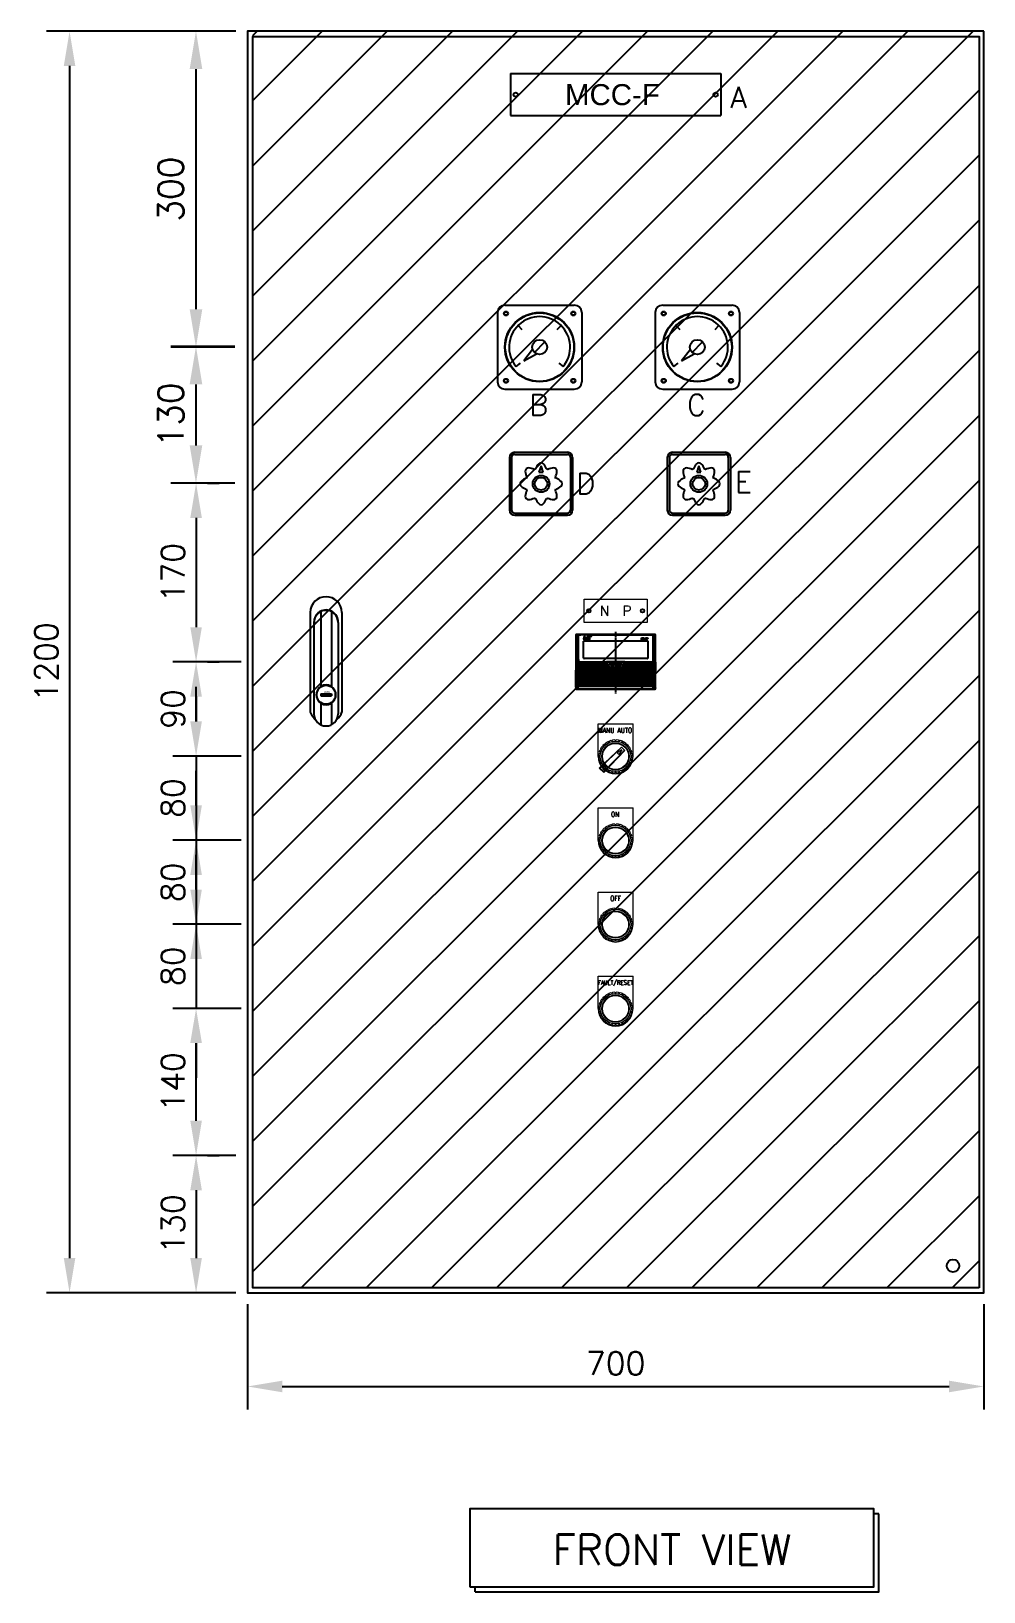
# Model space of a CAD drawing. Header units: millimetres. Extents: x 60229 to 91621, y 21923 to 36546.
# Drawn here: x 80619 to 81525, y 29072 to 30557 of the extents above; entities that cross this region are included whole.
import ezdxf
from ezdxf.enums import TextEntityAlignment as Align

# ---------------------------------------------------------------- set-up
doc = ezdxf.new("R2010")
doc.units = ezdxf.units.MM
doc.linetypes.add('CENTER', pattern=[2, 1.25, -0.25, 0.25, -0.25])
doc.linetypes.add('HIDDEN', pattern=[2.5, 1.5, -1])
for name, color, linetype in [('3_ALL_AXES', 7, 'Continuous'), ('BLOCK', 3, 'Continuous'), ('BOX심벌(제출)500', 3, 'Continuous'), ('BUTTON_DOWN_DXF_BL2', 7, 'Continuous'), ('BUTTON_TEST_DXF_BL4', 7, 'Continuous'), ('CASE_DISPLAY_FRONT_BL3', 7, 'Continuous'), ('CASE_DISPLAY_REAR_BL8', 7, 'Continuous'), ('CONNECTOR_J_S_BL1', 7, 'Continuous'), ('COVER_DISPLAY_BL5', 7, 'Continuous'), ('DOOR', 7, 'Continuous'), ('DOOR 가공 및 타공.500', 2, 'Continuous'), ('DOOR 기기심벌(제출)', 3, 'Continuous'), ('H', 2, 'HIDDEN'), ('SCREW_M2_5X6_CH_BL12', 7, 'Continuous'), ('SUPPORTER_BUTTON_BL9', 7, 'Continuous'), ('WINDOW_BL7', 7, 'Continuous'), ('WINDOW_DXF_BL6', 7, 'Continuous')]:
    doc.layers.add(name, color=color, linetype=linetype)
doc.styles.add('GHS', font='romans.shx', dxfattribs={"bigfont": 'ghs.shx'})
doc.styles.add('ROMANS', font='romans.shx', dxfattribs={"bigfont": 'fhg.shx'})
doc.styles.get("Standard").update_dxf_attribs({"font": 'arial.ttf'})
doc.dimstyles.new('STANDARD$0', dxfattribs={"dimscale": 12, "dimtxt": 2, "dimasz": 3, "dimexe": 2, "dimexo": 1, "dimgap": 1, "dimtad": 1, "dimdec": 0, "dimzin": 0, "dimdsep": 46, "dimtxsty": 'ROMANS', "dimcen": 0, "dimclrd": 3, "dimclre": 3, "dimclrt": 7, "dimadec": 0, "dimazin": 0, "dimtfac": 0.5, "dimtdec": 0, "dimtix": 1, "dimtmove": 1, "dimatfit": 3, "dimfxl": 1, "dimtolj": 1, "dimtzin": 0, "dimarcsym": 0})

msp = doc.modelspace()

# ---------------------------------------------------------------- texts
at = {"color": 252, "lineweight": -2}
msp.add_text('MCC-F', height=20, dxfattribs=at).set_placement((81171.7, 30496.3), align=Align.MIDDLE)
at = {"color": 7, "lineweight": -2, "style": 'ROMANS'}
for s, p in [('A', (81291.6, 30483.7)), ('B', (81101.6, 30191)), ('C', (81251.6, 30191)), ('E', (81296.3, 30117.9)), ('D', (81146.3, 30116.3))]:
    msp.add_text(s, height=20, dxfattribs=at).set_placement(p, align=Align.CENTER)
at = {"color": 3, "lineweight": -2, "style": 'GHS'}
msp.add_text('FRONT VIEW', height=28.8, dxfattribs=at).set_placement((81228.3, 29112.1), align=Align.MIDDLE)

# ---------------------------------------------------------------- blocks, each defined once
blk = doc.blocks.new('*D190')
at = {"color": 3, "lineweight": -2, "transparency": 16777216}
for p, q in [((80824.8, 29345.6), (80824.8, 29245.4)), ((81524.8, 29345.6), (81524.8, 29245.4)), ((80857.8, 29267.4), (81491.8, 29267.4))]:
    blk.add_line(p, q, dxfattribs=at)
at = {"color": 3, "transparency": 16777216}
for points in [[(80857.8, 29272.9), (80857.8, 29261.9), (80824.8, 29267.4)], [(81491.8, 29272.9), (81491.8, 29261.9), (81524.8, 29267.4)]]:
    blk.add_solid(points, dxfattribs=at)
at = {"lineweight": -2, "transparency": 16777216, "insert": (81174.8, 29289.4), "char_height": 22, "attachment_point": 5, "style": 'ROMANS'}
blk.add_mtext('\\A1;700', dxfattribs=at)
blk = doc.blocks.new('NP-M200')
at = {"color": 3}
for p, q in [((-100, 20), (100, 20)), ((-100, 20), (-100, -20)), ((100, 20), (100, -20)), ((-100, -20), (100, -20))]:
    blk.add_line(p, q, dxfattribs=at)
at = {"color": 8}
for centre in [(-95, 0), (95, 0)]:
    blk.add_circle(centre, 2, dxfattribs=at)
blk = doc.blocks.new('*D191')
at = {"color": 3, "lineweight": -2, "transparency": 16777216}
for p, q in [((80818.8, 29956.6), (80753.9, 29956.6)), ((80775.9, 29923.6), (80775.9, 29900.1)), ((80818.8, 29867.1), (80753.9, 29867.1))]:
    blk.add_line(p, q, dxfattribs=at)
at = {"color": 3, "transparency": 16777216}
for points in [[(80770.4, 29923.6), (80781.4, 29923.6), (80775.9, 29956.6)], [(80770.4, 29900.1), (80781.4, 29900.1), (80775.9, 29867.1)]]:
    blk.add_solid(points, dxfattribs=at)
at = {"lineweight": -2, "transparency": 16777216, "insert": (80753.9, 29911.9), "char_height": 22, "attachment_point": 5, "rotation": 90, "style": 'ROMANS'}
blk.add_mtext('\\A1;90', dxfattribs=at)
blk = doc.blocks.new('*D192')
at = {"color": 3, "lineweight": -2, "transparency": 16777216}
for p, q in [((80775.9, 29900.1), (80775.9, 29933.1)), ((80798.5, 29867.1), (80753.9, 29867.1)), ((80775.9, 29867.1), (80775.9, 29787.1)), ((80818.8, 29787.1), (80753.9, 29787.1)), ((80775.9, 29754.1), (80775.9, 29721.1))]:
    blk.add_line(p, q, dxfattribs=at)
at = {"color": 3, "transparency": 16777216}
for points in [[(80770.4, 29900.1), (80781.4, 29900.1), (80775.9, 29867.1)], [(80770.4, 29754.1), (80781.4, 29754.1), (80775.9, 29787.1)]]:
    blk.add_solid(points, dxfattribs=at)
at = {"lineweight": -2, "transparency": 16777216, "insert": (80753.9, 29827.1), "char_height": 22, "attachment_point": 5, "rotation": 90, "style": 'ROMANS'}
blk.add_mtext('\\A1;80', dxfattribs=at)
blk = doc.blocks.new('*D193')
at = {"color": 3, "lineweight": -2, "transparency": 16777216}
for p, q in [((80775.9, 29820.1), (80775.9, 29853.1)), ((80798.5, 29787.1), (80753.9, 29787.1)), ((80775.9, 29787.1), (80775.9, 29707.1)), ((80818.8, 29707.1), (80753.9, 29707.1)), ((80775.9, 29674.1), (80775.9, 29641.1))]:
    blk.add_line(p, q, dxfattribs=at)
at = {"color": 3, "transparency": 16777216}
for points in [[(80770.4, 29820.1), (80781.4, 29820.1), (80775.9, 29787.1)], [(80770.4, 29674.1), (80781.4, 29674.1), (80775.9, 29707.1)]]:
    blk.add_solid(points, dxfattribs=at)
at = {"lineweight": -2, "transparency": 16777216, "insert": (80753.9, 29747.1), "char_height": 22, "attachment_point": 5, "rotation": 90, "style": 'ROMANS'}
blk.add_mtext('\\A1;80', dxfattribs=at)
blk = doc.blocks.new('*D194')
at = {"color": 3, "lineweight": -2, "transparency": 16777216}
for p, q in [((80775.9, 29740.1), (80775.9, 29773.1)), ((80798.5, 29707.1), (80753.9, 29707.1)), ((80775.9, 29707.1), (80775.9, 29627.1)), ((80818.8, 29627.1), (80753.9, 29627.1)), ((80775.9, 29594.1), (80775.9, 29561.1))]:
    blk.add_line(p, q, dxfattribs=at)
at = {"color": 3, "transparency": 16777216}
for points in [[(80770.4, 29740.1), (80781.4, 29740.1), (80775.9, 29707.1)], [(80770.4, 29594.1), (80781.4, 29594.1), (80775.9, 29627.1)]]:
    blk.add_solid(points, dxfattribs=at)
at = {"lineweight": -2, "transparency": 16777216, "insert": (80753.9, 29667.1), "char_height": 22, "attachment_point": 5, "rotation": 90, "style": 'ROMANS'}
blk.add_mtext('\\A1;80', dxfattribs=at)
blk = doc.blocks.new('*D195')
at = {"color": 3, "lineweight": -2, "transparency": 16777216}
for p, q in [((80812.8, 30256.6), (80751.8, 30256.6)), ((80775.8, 30220.6), (80775.8, 30162.6)), ((80812.8, 30126.6), (80751.8, 30126.6))]:
    blk.add_line(p, q, dxfattribs=at)
at = {"color": 3, "transparency": 16777216}
for points in [[(80769.8, 30220.6), (80781.8, 30220.6), (80775.8, 30256.6)], [(80769.8, 30162.6), (80781.8, 30162.6), (80775.8, 30126.6)]]:
    blk.add_solid(points, dxfattribs=at)
at = {"color": 7, "lineweight": -2, "transparency": 16777216, "insert": (80751.8, 30191.6), "char_height": 24, "attachment_point": 5, "rotation": 90, "style": 'ROMANS'}
blk.add_mtext('\\A1;130', dxfattribs=at)
blk = doc.blocks.new('Meter-80광각')
at = {"layer": 'BLOCK'}
for p, q in [((-40, 33), (-40, -33)), ((-33, 40), (33, 40)), ((40, 33), (40, -33)), ((-20.5, 20.5), (-16.8, 16.8)), ((16.8, 16.8), (20.5, 20.5)), ((-5, -5), (5, 5)), ((-6.7, -2.3), (-15, -13.1)), ((-15, -13.1), (-3.1, -6.3)), ((-22.4, -18.5), (-18.3, -15.1)), ((18.3, -15.1), (22.4, -18.5)), ((-33, -40), (33, -40))]:
    blk.add_line(p, q, dxfattribs=at)
for centre, radius in [((-32, 32), 2), ((0, 0), 32.6), ((32, 32), 2), ((0, 0), 7.04), ((-32, -32), 2), ((32, -32), 2)]:
    blk.add_circle(centre, radius, dxfattribs=at)
for centre, radius, start, end in [((-33, 33), 7, 90, 180), ((33, 33), 7, 0, 90), ((0, 0), 29, 320.4774, 219.5226), ((-33, -33), 7, 180, 270), ((33, -33), 7, 270, 0)]:
    blk.add_arc(centre, radius, start, end, dxfattribs=at)
at = {"layer": 'H', "linetype": 'Continuous'}
for centre, radius in [((-32, 32), 1.7), ((0, 0), 33), ((32, 32), 1.7), ((-32, -32), 1.7), ((32, -32), 1.7)]:
    blk.add_circle(centre, radius, dxfattribs=at)
blk = doc.blocks.new('*D188')
at = {"color": 3, "lineweight": -2, "transparency": 16777216}
for p, q in [((80812.8, 30556.6), (80751.8, 30556.6)), ((80775.8, 30520.6), (80775.8, 30292.1)), ((80812.8, 30256.1), (80751.8, 30256.1))]:
    blk.add_line(p, q, dxfattribs=at)
at = {"color": 3, "transparency": 16777216}
for points in [[(80769.8, 30520.6), (80781.8, 30520.6), (80775.8, 30556.6)], [(80769.8, 30292.1), (80781.8, 30292.1), (80775.8, 30256.1)]]:
    blk.add_solid(points, dxfattribs=at)
at = {"color": 7, "lineweight": -2, "transparency": 16777216, "insert": (80751.8, 30406.4), "char_height": 24, "attachment_point": 5, "rotation": 90, "style": 'ROMANS'}
blk.add_mtext('\\A1;300', dxfattribs=at)
blk = doc.blocks.new('*D189')
at = {"color": 3, "lineweight": -2, "transparency": 16777216}
for p, q in [((80813.8, 29627.1), (80753.9, 29627.1)), ((80775.9, 29520.1), (80775.9, 29594.1)), ((80813.8, 29487.1), (80753.9, 29487.1))]:
    blk.add_line(p, q, dxfattribs=at)
at = {"color": 3, "transparency": 16777216}
for points in [[(80770.4, 29594.1), (80781.4, 29594.1), (80775.9, 29627.1)], [(80770.4, 29520.1), (80781.4, 29520.1), (80775.9, 29487.1)]]:
    blk.add_solid(points, dxfattribs=at)
at = {"lineweight": -2, "transparency": 16777216, "insert": (80753.9, 29557.1), "char_height": 22, "attachment_point": 5, "rotation": 90, "style": 'ROMANS'}
blk.add_mtext('\\A1;140', dxfattribs=at)
blk = doc.blocks.new('Handle402-Front')
at = {"color": 3}
for p, q in [((-15, 46.5), (-15, -48.2)), ((15, 46.5), (15, -48.2)), ((-11.5, 37), (-11.5, -50)), ((11.5, 37), (11.5, -50))]:
    blk.add_line(p, q, dxfattribs=at)
at = {"color": 8}
for p, q in [((-5, 47.4), (-5, -23.8)), ((5, 47.4), (5, -23.8)), ((-5, -30.8), (-5, -32.8)), ((-5, -30.8), (5, -30.8)), ((-5, -32.8), (5, -32.8)), ((-5, -39.8), (-5, -60.5)), ((5, -30.8), (5, -32.8)), ((5, -39.8), (5, -60.5))]:
    blk.add_line(p, q, dxfattribs=at)
blk.add_circle((0, -31.8), 9, dxfattribs=at)
at = {"color": 3}
for centre, radius, start, end in [((0, 46.5), 15, 0, 180), ((0, 37.4), 11.5, 357.5622, 182.4378), ((0, 37), 11.5, 0, 180), ((0, -31.3), 9.01, 356.9037, 183.0963), ((0, -32.3), 9.01, 176.9037, 3.0963), ((0, -43.3), 15.8, 198.1038, 229.5128), ((0, -50), 11.5, 180, 0)]:
    blk.add_arc(centre, radius, start, end, dxfattribs=at)
blk.add_arc((0, -43.3), 15.8, 310.4872, 341.8962)
blk.add_arc((0, -43.3), 15.8, 310.4872, 341.8962)
at = {"color": 8, "insert": (-3.3, -28.5), "char_height": 2, "width": 9.816, "attachment_point": 1}
blk.add_mtext('HZ00', dxfattribs=at)
blk = doc.blocks.new('A$C04891F24')
at = {"color": 64, "lineweight": 0}
for p, q in [((0, 22), (60, 22)), ((0, 0), (0, 22)), ((60, 22), (60, 0)), ((60, 0), (0, 0))]:
    blk.add_line(p, q, dxfattribs=at)
for centre in [(4.5, 11), (55.5, 11)]:
    blk.add_circle(centre, 1.75, dxfattribs=at)
at = {"layer": 'DOOR', "color": 146}
for centre in [(4.5, 11), (55.5, 11)]:
    blk.add_circle(centre, 1.65, dxfattribs=at)
at = {"color": 254, "lineweight": 0, "style": 'GHS'}
blk.add_text('N  P', height=9.37, dxfattribs=at).set_placement((30, 11), align=Align.MIDDLE)
blk = doc.blocks.new('A$C63B951EB')
at = {"layer": 'DOOR 가공 및 타공.500', "color": 2, "linetype": 'ByBlock', "lineweight": 13}
blk.add_circle((16.6, 16.6), 13, dxfattribs=at)
at = {"layer": 'DOOR 기기심벌(제출)', "color": 0, "lineweight": 13}
for p, q in [((0, 47.5), (33.2, 47.5)), ((0, 16.6), (0, 47.5)), ((33.2, 16.6), (33.2, 47.5))]:
    blk.add_line(p, q, dxfattribs=at)
at = {"layer": 'DOOR 기기심벌(제출)', "color": 3, "lineweight": 13}
for p, q in [((7.3, 29.5), (9.1, 30.6)), ((9.1, 30.6), (10.3, 29.7)), ((10.3, 29.7), (10.4, 31.2)), ((10.4, 31.2), (12.4, 31.9)), ((12.4, 31.9), (13.4, 30.8)), ((13.4, 30.8), (13.8, 32.3)), ((13.8, 32.3), (15.9, 32.5)), ((15.9, 32.5), (16.6, 31.1)), ((16.6, 31.1), (17.3, 32.5)), ((17.3, 32.5), (19.4, 32.3)), ((19.4, 32.3), (19.8, 30.8)), ((19.8, 30.8), (20.9, 32)), ((20.9, 32), (22.9, 31.3)), ((22.9, 31.3), (22.9, 29.7)), ((22.9, 29.7), (24.2, 30.6)), ((24.2, 30.6), (26, 29.5)), ((0.7, 17.3), (1, 19.4)), ((2.1, 16.6), (0.7, 17.3)), ((0.7, 15.9), (2.1, 16.6)), ((1, 13.8), (0.7, 15.9)), ((1, 19.4), (2.5, 19.8)), ((1.1, 5.3), (22.2, 25.4)), ((1.3, 20.9), (2, 22.9)), ((2.5, 19.8), (1.3, 20.9)), ((2, 22.9), (3.5, 22.9)), ((2.1, 5.5), (22.3, 25.3)), ((2.6, 24.2), (3.7, 26)), ((3.6, 22.9), (2.6, 24.2)), ((3.7, 26), (5.3, 25.6)), ((4.6, 27.1), (6.1, 28.6)), ((5.3, 25.7), (4.6, 27.1)), ((5.3, 1.1), (25.3, 22.3)), ((5.5, 2.1), (25.2, 22.4)), ((6.1, 28.6), (7.6, 27.9)), ((7.6, 28), (7.3, 29.5)), ((26, 29.5), (25.6, 28)), ((25.7, 28), (27.1, 28.6)), ((27.1, 28.6), (28.6, 27.1)), ((28.6, 27.1), (27.9, 25.7)), ((28, 25.7), (29.5, 26)), ((29.5, 26), (30.6, 24.2)), ((30.6, 24.2), (29.7, 22.9)), ((29.7, 22.9), (31.2, 22.9)), ((31.9, 20.9), (30.8, 19.9)), ((30.8, 19.8), (32.3, 19.5)), ((32.5, 17.4), (31.1, 16.6)), ((31.1, 16.6), (32.5, 15.9)), ((31.2, 22.9), (31.9, 20.9)), ((32.3, 19.5), (32.5, 17.4)), ((32.5, 15.9), (32.3, 13.8)), ((2.5, 13.4), (1, 13.8)), ((1.3, 12.4), (2.5, 13.4)), ((2, 10.4), (1.3, 12.4)), ((3.6, 10.3), (2, 10.4)), ((2.6, 9.1), (3.6, 10.3)), ((3.7, 7.3), (2.6, 9.1)), ((5.3, 7.6), (3.7, 7.3)), ((4.7, 6.1), (5.3, 7.6)), ((6.2, 4.6), (4.7, 6.1)), ((7.6, 5.3), (6.2, 4.6)), ((7.3, 3.7), (7.6, 5.3)), ((9.1, 2.6), (7.3, 3.7)), ((10.3, 3.6), (9.1, 2.6)), ((10.4, 2), (10.3, 3.5)), ((12.4, 1.3), (10.4, 2)), ((13.4, 2.5), (12.4, 1.3)), ((13.8, 1), (13.4, 2.5)), ((15.9, 0.7), (13.8, 1)), ((16.6, 2.1), (15.9, 0.7)), ((17.4, 0.7), (16.6, 2.1)), ((19.5, 1), (17.4, 0.7)), ((19.8, 2.5), (19.5, 1)), ((20.9, 1.3), (19.9, 2.5)), ((22.9, 2), (20.9, 1.3)), ((22.9, 3.6), (22.9, 2)), ((24.2, 2.6), (22.9, 3.6)), ((26, 3.7), (24.2, 2.6)), ((25.7, 5.3), (26, 3.7)), ((27.1, 4.7), (25.7, 5.3)), ((28.6, 6.2), (27.1, 4.7)), ((29.5, 7.3), (28, 7.6)), ((28, 7.6), (28.6, 6.2)), ((30.6, 9.1), (29.5, 7.3)), ((31.3, 10.4), (29.7, 10.3)), ((29.7, 10.3), (30.6, 9.1)), ((32.3, 13.8), (30.8, 13.4)), ((30.8, 13.4), (32, 12.4)), ((32, 12.4), (31.3, 10.4))]:
    blk.add_line(p, q, dxfattribs=at)
at = {"layer": 'DOOR 기기심벌(제출)', "color": 7, "linetype": 'ByBlock', "lineweight": 13}
for p, q in [((22.7, 22.8), (18.1, 20.1)), ((18.1, 20.1), (19.6, 18.4)), ((22.7, 22.8), (19.6, 18.4))]:
    blk.add_line(p, q, dxfattribs=at)
at = {"layer": 'DOOR 기기심벌(제출)', "color": 3, "linetype": 'ByBlock', "lineweight": 13}
for p, q in [((22.2, 25.4), (25.3, 22.3)), ((22.3, 25.3), (25.2, 22.4)), ((1.1, 5.3), (5.3, 1.1)), ((2.1, 5.5), (5.5, 2.1))]:
    blk.add_line(p, q, dxfattribs=at)
at = {"layer": 'DOOR 기기심벌(제출)', "color": 252, "lineweight": 13}
blk.add_circle((16.6, 16.6), 14.5, dxfattribs=at)
at = {"layer": 'DOOR 기기심벌(제출)', "color": 3, "lineweight": 13}
for radius in [12.9, 12.4]:
    blk.add_circle((16.6, 16.6), radius, dxfattribs=at)
at = {"layer": 'DOOR 기기심벌(제출)', "color": 0, "lineweight": 13}
blk.add_arc((16.6, 16.6), 16.6, 180, 0, dxfattribs=at)
at = {"layer": 'DOOR 기기심벌(제출)', "color": 7, "lineweight": 13, "style": 'ROMANS', "width": 0.8}
blk.add_text('MANU AUTO', height=4.7, dxfattribs=at).set_placement((0.1, 39.1))
blk = doc.blocks.new('A$C5DDE3464')
at = {"layer": 'DOOR 가공 및 타공.500', "color": 2, "linetype": 'ByBlock', "lineweight": 13}
blk.add_circle((16.6, 16.6), 13, dxfattribs=at)
at = {"layer": 'DOOR 기기심벌(제출)', "color": 0, "lineweight": 13}
for p, q in [((0, 16.6), (0, 47.5)), ((0, 47.5), (33.2, 47.5)), ((33.2, 16.6), (33.2, 47.5))]:
    blk.add_line(p, q, dxfattribs=at)
at = {"layer": 'DOOR 기기심벌(제출)', "color": 3, "lineweight": 13}
for p, q in [((7.3, 29.5), (9.1, 30.6)), ((9.1, 30.6), (10.3, 29.7)), ((10.3, 29.7), (10.4, 31.2)), ((10.4, 31.2), (12.4, 31.9)), ((12.4, 31.9), (13.4, 30.8)), ((13.4, 30.8), (13.8, 32.3)), ((13.8, 32.3), (15.9, 32.5)), ((15.9, 32.5), (16.6, 31.1)), ((16.6, 31.1), (17.3, 32.5)), ((17.3, 32.5), (19.4, 32.3)), ((19.4, 32.3), (19.8, 30.8)), ((19.8, 30.8), (20.9, 32)), ((20.9, 32), (22.9, 31.3)), ((22.9, 31.3), (22.9, 29.7)), ((22.9, 29.7), (24.2, 30.6)), ((24.2, 30.6), (26, 29.5)), ((0.7, 17.3), (1, 19.4)), ((2.1, 16.6), (0.7, 17.3)), ((0.7, 15.9), (2.1, 16.6)), ((1, 13.8), (0.7, 15.9)), ((1, 19.4), (2.5, 19.8)), ((1.3, 20.9), (2, 22.9)), ((2.5, 19.8), (1.3, 20.9)), ((2, 22.9), (3.5, 22.9)), ((2.6, 24.2), (3.7, 26)), ((3.6, 22.9), (2.6, 24.2)), ((3.7, 26), (5.3, 25.6)), ((4.6, 27.1), (6.1, 28.6)), ((5.3, 25.7), (4.6, 27.1)), ((6.1, 28.6), (7.6, 27.9)), ((7.6, 28), (7.3, 29.5)), ((26, 29.5), (25.6, 28)), ((25.7, 28), (27.1, 28.6)), ((27.1, 28.6), (28.6, 27.1)), ((28.6, 27.1), (27.9, 25.7)), ((28, 25.7), (29.5, 26)), ((29.5, 26), (30.6, 24.2)), ((30.6, 24.2), (29.7, 22.9)), ((29.7, 22.9), (31.2, 22.9)), ((31.9, 20.9), (30.8, 19.9)), ((30.8, 19.8), (32.3, 19.5)), ((32.5, 17.4), (31.1, 16.6)), ((31.1, 16.6), (32.5, 15.9)), ((31.2, 22.9), (31.9, 20.9)), ((32.3, 19.5), (32.5, 17.4)), ((32.5, 15.9), (32.3, 13.8)), ((2.5, 13.4), (1, 13.8)), ((1.3, 12.4), (2.5, 13.4)), ((2, 10.4), (1.3, 12.4)), ((3.6, 10.3), (2, 10.4)), ((2.6, 9.1), (3.6, 10.3)), ((3.7, 7.3), (2.6, 9.1)), ((5.3, 7.6), (3.7, 7.3)), ((4.7, 6.1), (5.3, 7.6)), ((6.2, 4.6), (4.7, 6.1)), ((7.6, 5.3), (6.2, 4.6)), ((7.3, 3.7), (7.6, 5.3)), ((9.1, 2.6), (7.3, 3.7)), ((10.3, 3.6), (9.1, 2.6)), ((10.4, 2), (10.3, 3.5)), ((12.4, 1.3), (10.4, 2)), ((13.4, 2.5), (12.4, 1.3)), ((13.8, 1), (13.4, 2.5)), ((15.9, 0.7), (13.8, 1)), ((16.6, 2.1), (15.9, 0.7)), ((17.4, 0.7), (16.6, 2.1)), ((19.5, 1), (17.4, 0.7)), ((19.8, 2.5), (19.5, 1)), ((20.9, 1.3), (19.9, 2.5)), ((22.9, 2), (20.9, 1.3)), ((24.2, 2.6), (22.9, 3.6)), ((22.9, 3.6), (22.9, 2)), ((26, 3.7), (24.2, 2.6)), ((27.1, 4.7), (25.7, 5.3)), ((25.7, 5.3), (26, 3.7)), ((28.6, 6.2), (27.1, 4.7)), ((28, 7.6), (28.6, 6.2)), ((29.5, 7.3), (28, 7.6)), ((30.6, 9.1), (29.5, 7.3)), ((31.3, 10.4), (29.7, 10.3)), ((29.7, 10.3), (30.6, 9.1)), ((32.3, 13.8), (30.8, 13.4)), ((30.8, 13.4), (32, 12.4)), ((32, 12.4), (31.3, 10.4))]:
    blk.add_line(p, q, dxfattribs=at)
at = {"layer": 'DOOR 기기심벌(제출)', "color": 252, "lineweight": 13}
blk.add_circle((16.6, 16.6), 14.5, dxfattribs=at)
at = {"layer": 'DOOR 기기심벌(제출)', "color": 3, "lineweight": 13}
for radius in [12.9, 12.4]:
    blk.add_circle((16.6, 16.6), radius, dxfattribs=at)
at = {"layer": 'DOOR 기기심벌(제출)', "color": 0, "lineweight": 13}
blk.add_arc((16.6, 16.6), 16.6, 180, 0, dxfattribs=at)
at = {"layer": 'DOOR 기기심벌(제출)', "color": 7, "lineweight": 13, "style": 'ROMANS', "width": 0.8}
blk.add_text('OFF', height=4.7, dxfattribs=at).set_placement((11.5, 39.1))
blk = doc.blocks.new('A$C07A234A6')
at = {"layer": 'DOOR 가공 및 타공.500', "color": 2, "linetype": 'ByBlock', "lineweight": 13}
blk.add_circle((16.6, 16.6), 13, dxfattribs=at)
at = {"layer": 'DOOR 기기심벌(제출)', "color": 0, "lineweight": 13}
for p, q in [((0, 47.5), (33.2, 47.5)), ((0, 16.6), (0, 47.5)), ((33.2, 16.6), (33.2, 47.5))]:
    blk.add_line(p, q, dxfattribs=at)
at = {"layer": 'DOOR 기기심벌(제출)', "color": 3, "lineweight": 13}
for p, q in [((7.3, 29.5), (9.1, 30.6)), ((9.1, 30.6), (10.3, 29.7)), ((10.3, 29.7), (10.4, 31.2)), ((10.4, 31.2), (12.4, 31.9)), ((12.4, 31.9), (13.4, 30.8)), ((13.4, 30.8), (13.8, 32.3)), ((13.8, 32.3), (15.9, 32.5)), ((15.9, 32.5), (16.6, 31.1)), ((16.6, 31.1), (17.3, 32.5)), ((17.3, 32.5), (19.4, 32.3)), ((19.4, 32.3), (19.8, 30.8)), ((19.8, 30.8), (20.9, 32)), ((20.9, 32), (22.9, 31.3)), ((22.9, 31.3), (22.9, 29.7)), ((22.9, 29.7), (24.2, 30.6)), ((24.2, 30.6), (26, 29.5)), ((0.7, 17.3), (1, 19.4)), ((2.1, 16.6), (0.7, 17.3)), ((0.7, 15.9), (2.1, 16.6)), ((1, 13.8), (0.7, 15.9)), ((1, 19.4), (2.5, 19.8)), ((1.3, 20.9), (2, 22.9)), ((2.5, 19.8), (1.3, 20.9)), ((2, 22.9), (3.5, 22.9)), ((2.6, 24.2), (3.7, 26)), ((3.6, 22.9), (2.6, 24.2)), ((3.7, 26), (5.3, 25.6)), ((4.6, 27.1), (6.1, 28.6)), ((5.3, 25.7), (4.6, 27.1)), ((6.1, 28.6), (7.6, 27.9)), ((7.6, 28), (7.3, 29.5)), ((26, 29.5), (25.6, 28)), ((25.7, 28), (27.1, 28.6)), ((27.1, 28.6), (28.6, 27.1)), ((28.6, 27.1), (27.9, 25.7)), ((28, 25.7), (29.5, 26)), ((29.5, 26), (30.6, 24.2)), ((30.6, 24.2), (29.7, 22.9)), ((29.7, 22.9), (31.2, 22.9)), ((31.9, 20.9), (30.8, 19.9)), ((30.8, 19.8), (32.3, 19.5)), ((32.5, 17.4), (31.1, 16.6)), ((31.1, 16.6), (32.5, 15.9)), ((31.2, 22.9), (31.9, 20.9)), ((32.3, 19.5), (32.5, 17.4)), ((32.5, 15.9), (32.3, 13.8)), ((2.5, 13.4), (1, 13.8)), ((1.3, 12.4), (2.5, 13.4)), ((2, 10.4), (1.3, 12.4)), ((3.6, 10.3), (2, 10.4)), ((2.6, 9.1), (3.6, 10.3)), ((3.7, 7.3), (2.6, 9.1)), ((5.3, 7.6), (3.7, 7.3)), ((4.7, 6.1), (5.3, 7.6)), ((6.2, 4.6), (4.7, 6.1)), ((7.6, 5.3), (6.2, 4.6)), ((7.3, 3.7), (7.6, 5.3)), ((9.1, 2.6), (7.3, 3.7)), ((10.3, 3.6), (9.1, 2.6)), ((10.4, 2), (10.3, 3.5)), ((12.4, 1.3), (10.4, 2)), ((13.4, 2.5), (12.4, 1.3)), ((13.8, 1), (13.4, 2.5)), ((15.9, 0.7), (13.8, 1)), ((16.6, 2.1), (15.9, 0.7)), ((17.4, 0.7), (16.6, 2.1)), ((19.5, 1), (17.4, 0.7)), ((19.8, 2.5), (19.5, 1)), ((20.9, 1.3), (19.9, 2.5)), ((22.9, 2), (20.9, 1.3)), ((22.9, 3.6), (22.9, 2)), ((24.2, 2.6), (22.9, 3.6)), ((26, 3.7), (24.2, 2.6)), ((25.7, 5.3), (26, 3.7)), ((27.1, 4.7), (25.7, 5.3)), ((28.6, 6.2), (27.1, 4.7)), ((29.5, 7.3), (28, 7.6)), ((28, 7.6), (28.6, 6.2)), ((30.6, 9.1), (29.5, 7.3)), ((31.3, 10.4), (29.7, 10.3)), ((29.7, 10.3), (30.6, 9.1)), ((32.3, 13.8), (30.8, 13.4)), ((30.8, 13.4), (32, 12.4)), ((32, 12.4), (31.3, 10.4))]:
    blk.add_line(p, q, dxfattribs=at)
at = {"layer": 'DOOR 기기심벌(제출)', "color": 252, "lineweight": 13}
blk.add_circle((16.6, 16.6), 14.5, dxfattribs=at)
at = {"layer": 'DOOR 기기심벌(제출)', "color": 1, "lineweight": 13}
for radius in [12.9, 12.4]:
    blk.add_circle((16.6, 16.6), radius, dxfattribs=at)
at = {"layer": 'DOOR 기기심벌(제출)', "color": 0, "lineweight": 13}
blk.add_arc((16.6, 16.6), 16.6, 180, 0, dxfattribs=at)
at = {"layer": 'DOOR 기기심벌(제출)', "color": 7, "lineweight": 13, "style": 'ROMANS', "width": 0.8}
blk.add_text('ON', height=4.7, dxfattribs=at).set_placement((12.3, 39.1))
blk = doc.blocks.new('A$C31F93719')
at = {"layer": 'DOOR 가공 및 타공.500', "color": 2, "linetype": 'ByBlock', "lineweight": 13}
blk.add_circle((16.6, 16.6), 13, dxfattribs=at)
at = {"layer": 'DOOR 기기심벌(제출)', "color": 1, "lineweight": 13}
for p, q in [((0, 16.6), (0, 47.5)), ((0, 47.5), (33.2, 47.5)), ((33.2, 16.6), (33.2, 47.5))]:
    blk.add_line(p, q, dxfattribs=at)
at = {"layer": 'DOOR 기기심벌(제출)', "color": 3, "lineweight": 13}
for p, q in [((7.3, 29.5), (9.1, 30.6)), ((9.1, 30.6), (10.3, 29.7)), ((10.3, 29.7), (10.4, 31.2)), ((10.4, 31.2), (12.4, 31.9)), ((12.4, 31.9), (13.4, 30.8)), ((13.4, 30.8), (13.8, 32.3)), ((13.8, 32.3), (15.9, 32.5)), ((15.9, 32.5), (16.6, 31.1)), ((16.6, 31.1), (17.3, 32.5)), ((17.3, 32.5), (19.4, 32.3)), ((19.4, 32.3), (19.8, 30.8)), ((19.8, 30.8), (20.9, 32)), ((20.9, 32), (22.9, 31.3)), ((22.9, 31.3), (22.9, 29.7)), ((22.9, 29.7), (24.2, 30.6)), ((24.2, 30.6), (26, 29.5)), ((0.7, 17.3), (1, 19.4)), ((2.1, 16.6), (0.7, 17.3)), ((0.7, 15.9), (2.1, 16.6)), ((1, 13.8), (0.7, 15.9)), ((1, 19.4), (2.5, 19.8)), ((1.3, 20.9), (2, 22.9)), ((2.5, 19.8), (1.3, 20.9)), ((2, 22.9), (3.5, 22.9)), ((2.6, 24.2), (3.7, 26)), ((3.6, 22.9), (2.6, 24.2)), ((3.7, 26), (5.3, 25.6)), ((4.6, 27.1), (6.1, 28.6)), ((5.3, 25.7), (4.6, 27.1)), ((6.1, 28.6), (7.6, 27.9)), ((7.6, 28), (7.3, 29.5)), ((26, 29.5), (25.6, 28)), ((25.7, 28), (27.1, 28.6)), ((27.1, 28.6), (28.6, 27.1)), ((28.6, 27.1), (27.9, 25.7)), ((28, 25.7), (29.5, 26)), ((29.5, 26), (30.6, 24.2)), ((30.6, 24.2), (29.7, 22.9)), ((29.7, 22.9), (31.2, 22.9)), ((31.9, 20.9), (30.8, 19.9)), ((30.8, 19.8), (32.3, 19.5)), ((32.5, 17.4), (31.1, 16.6)), ((31.1, 16.6), (32.5, 15.9)), ((31.2, 22.9), (31.9, 20.9)), ((32.3, 19.5), (32.5, 17.4)), ((32.5, 15.9), (32.3, 13.8)), ((2.5, 13.4), (1, 13.8)), ((1.3, 12.4), (2.5, 13.4)), ((2, 10.4), (1.3, 12.4)), ((3.6, 10.3), (2, 10.4)), ((2.6, 9.1), (3.6, 10.3)), ((3.7, 7.3), (2.6, 9.1)), ((5.3, 7.6), (3.7, 7.3)), ((4.7, 6.1), (5.3, 7.6)), ((6.2, 4.6), (4.7, 6.1)), ((7.6, 5.3), (6.2, 4.6)), ((7.3, 3.7), (7.6, 5.3)), ((9.1, 2.6), (7.3, 3.7)), ((10.3, 3.6), (9.1, 2.6)), ((10.4, 2), (10.3, 3.5)), ((12.4, 1.3), (10.4, 2)), ((13.4, 2.5), (12.4, 1.3)), ((13.8, 1), (13.4, 2.5)), ((15.9, 0.7), (13.8, 1)), ((16.6, 2.1), (15.9, 0.7)), ((17.4, 0.7), (16.6, 2.1)), ((19.5, 1), (17.4, 0.7)), ((19.8, 2.5), (19.5, 1)), ((20.9, 1.3), (19.9, 2.5)), ((22.9, 2), (20.9, 1.3)), ((22.9, 3.6), (22.9, 2)), ((24.2, 2.6), (22.9, 3.6)), ((26, 3.7), (24.2, 2.6)), ((25.7, 5.3), (26, 3.7)), ((27.1, 4.7), (25.7, 5.3)), ((28.6, 6.2), (27.1, 4.7)), ((29.5, 7.3), (28, 7.6)), ((28, 7.6), (28.6, 6.2)), ((30.6, 9.1), (29.5, 7.3)), ((31.3, 10.4), (29.7, 10.3)), ((29.7, 10.3), (30.6, 9.1)), ((32.3, 13.8), (30.8, 13.4)), ((30.8, 13.4), (32, 12.4)), ((32, 12.4), (31.3, 10.4))]:
    blk.add_line(p, q, dxfattribs=at)
at = {"layer": 'DOOR 기기심벌(제출)', "color": 252, "lineweight": 13}
blk.add_circle((16.6, 16.6), 14.5, dxfattribs=at)
at = {"layer": 'DOOR 기기심벌(제출)', "color": 2, "lineweight": 13}
for radius in [12.9, 12.4]:
    blk.add_circle((16.6, 16.6), radius, dxfattribs=at)
at = {"layer": 'DOOR 기기심벌(제출)', "color": 1, "lineweight": 13}
blk.add_arc((16.6, 16.6), 16.6, 180, 0, dxfattribs=at)
at = {"layer": 'DOOR 기기심벌(제출)', "color": 7, "lineweight": 13, "style": 'ROMANS', "width": 0.8}
blk.add_text('FAULT/RESET', height=4.239, dxfattribs=at).set_placement((-0.3, 39.3))
blk = doc.blocks.new('A$C7ED919AA')
at = {"layer": '3_ALL_AXES', "color": 1, "linetype": 'CENTER'}
blk.add_line((38.2, 58.5), (38.2, 0), dxfattribs=at)
at = {"layer": 'BUTTON_DOWN_DXF_BL2', "color": 7, "linetype": 'Continuous'}
blk.add_line((0, 5.2), (0, 5.4), dxfattribs=at)
blk.add_arc((0.1, -72.2), 77.4, 89.926, 90.074, dxfattribs=at)
at = {"layer": 'BUTTON_TEST_DXF_BL4', "color": 7, "linetype": 'Continuous'}
for p, q in [((32, 28), (32, 28.2)), ((32, 28.2), (33.2, 28.2)), ((32.5, 28), (32, 28)), ((32.5, 26.6), (32.5, 28)), ((32.7, 26.6), (32.5, 26.6)), ((32.7, 28), (32.7, 26.6)), ((33.2, 28), (32.7, 28)), ((33.2, 28.2), (33.2, 28)), ((33.3, 26.6), (33.3, 28.2)), ((33.3, 28.2), (34.4, 28.2)), ((34.4, 26.6), (33.3, 26.6)), ((33.6, 28), (33.6, 27.6)), ((34.4, 28), (33.6, 28)), ((33.6, 27.6), (34.3, 27.6)), ((33.6, 27.3), (33.6, 26.9)), ((34.3, 27.3), (33.6, 27.3)), ((33.6, 26.9), (34.4, 26.9)), ((34.3, 27.6), (34.3, 27.3)), ((34.4, 28.2), (34.4, 28)), ((34.4, 26.9), (34.4, 26.6)), ((34.5, 27.1), (34.8, 27.1)), ((35.1, 27.3), (35, 27.3)), ((35.7, 27.7), (35.4, 27.7)), ((35.8, 28), (35.8, 28.2)), ((35.8, 28.2), (37, 28.2)), ((36.3, 28), (35.8, 28)), ((36.3, 26.6), (36.3, 28)), ((36.5, 26.6), (36.3, 26.6)), ((36.5, 28), (36.5, 26.6)), ((37, 28), (36.5, 28)), ((37, 26.4), (37.6, 28.4)), ((37, 28.2), (37, 28)), ((37.3, 26.4), (37, 26.4)), ((37.9, 28.4), (37.3, 26.4)), ((37.6, 28.4), (37.9, 28.4)), ((38.1, 26.6), (38.1, 28.2)), ((38.1, 28.2), (38.7, 28.2)), ((38.3, 26.6), (38.1, 26.6)), ((38.3, 28), (38.3, 27.5)), ((38.6, 28), (38.3, 28)), ((38.3, 27.5), (38.6, 27.5)), ((38.3, 27.2), (38.3, 26.6)), ((38.6, 27.2), (38.3, 27.2)), ((39, 26.6), (38.6, 27.2)), ((38.9, 27.3), (39.3, 26.6)), ((39.3, 26.6), (39, 26.6)), ((39.4, 26.6), (39.4, 28.2)), ((39.4, 28.2), (40.5, 28.2)), ((40.5, 26.6), (39.4, 26.6)), ((39.7, 28), (39.7, 27.6)), ((40.5, 28), (39.7, 28)), ((39.7, 27.6), (40.4, 27.6)), ((39.7, 27.3), (39.7, 26.9)), ((40.4, 27.3), (39.7, 27.3)), ((39.7, 26.9), (40.5, 26.9)), ((40.4, 27.6), (40.4, 27.3)), ((40.5, 28.2), (40.5, 28)), ((40.5, 26.9), (40.5, 26.6)), ((40.6, 27.1), (40.9, 27.1)), ((41.2, 27.3), (41.1, 27.3)), ((41.7, 27.7), (41.5, 27.7)), ((42, 26.6), (42, 28.2)), ((42, 28.2), (43, 28.2)), ((43, 26.6), (42, 26.6)), ((42.2, 28), (42.2, 27.6)), ((43, 28), (42.2, 28)), ((42.2, 27.6), (43, 27.6)), ((42.2, 27.3), (42.2, 26.9)), ((43, 27.3), (42.2, 27.3)), ((42.2, 26.9), (43, 26.9)), ((43, 28.2), (43, 28)), ((43, 27.6), (43, 27.3)), ((43, 26.9), (43, 26.6)), ((43.1, 28), (43.1, 28.2)), ((43.1, 28.2), (44.3, 28.2)), ((43.6, 28), (43.1, 28)), ((43.6, 26.6), (43.6, 28)), ((43.8, 26.6), (43.6, 26.6)), ((43.8, 28), (43.8, 26.6)), ((44.3, 28), (43.8, 28)), ((44.3, 28.2), (44.3, 28)), ((0.3, 5.2), (0.3, 5.4))]:
    blk.add_line(p, q, dxfattribs=at)
for centre, radius, start, end in [((35.2, 28.1), 0.767, 244.4918, 253.3855), ((34.9, 26.3), 1.28, 68.8377, 74.2924), ((35, 26.6), 0.943, 60.8773, 68.9268), ((41.3, 28.1), 0.767, 244.4918, 253.3855), ((41, 26.3), 1.28, 68.8377, 74.2924), ((41.1, 26.6), 0.943, 60.8773, 68.9268), ((0.4, -72.2), 77.4, 89.926, 90.074)]:
    blk.add_arc(centre, radius, start, end, dxfattribs=at)
for points, knots in [([(34.6, 26.8), (34.6, 26.9), (34.5, 27), (34.5, 27.1), (34.5, 27.1)], [0, 0, 0, 0, 0.320055, 1, 1, 1, 1]), ([(35.1, 26.8), (35.2, 26.8), (35.3, 26.8), (35.4, 26.9), (35.4, 27), (35.4, 27.1), (35.4, 27.2), (35.3, 27.2), (35.2, 27.3), (35.1, 27.3), (35, 27.3), (34.8, 27.4), (34.7, 27.5), (34.6, 27.7), (34.6, 27.8), (34.6, 28), (34.7, 28.1), (34.8, 28.2), (34.9, 28.2), (35, 28.3), (35.1, 28.3), (35.2, 28.3), (35.3, 28.3), (35.3, 28.3)], [0, 0, 0, 0, 0.081285, 0.113964, 0.147052, 0.175054, 0.200845, 0.255077, 0.296433, 0.337555, 0.379941, 0.425129, 0.532552, 0.585188, 0.644262, 0.70528, 0.772152, 0.807855, 0.846691, 0.88939, 0.937337, 0.990534, 1, 1, 1, 1]), ([(34.9, 27.4), (34.8, 27.4), (34.7, 27.5), (34.6, 27.6), (34.6, 27.7), (34.6, 27.8), (34.6, 27.8)], [0, 0, 0, 0, 0.254124, 0.492511, 0.731631, 1, 1, 1, 1]), ([(35.6, 27.3), (35.7, 27.2), (35.7, 27.1), (35.7, 27), (35.7, 26.8), (35.5, 26.7), (35.4, 26.6), (35.2, 26.5), (35.1, 26.5), (35, 26.5), (34.8, 26.6), (34.7, 26.7), (34.6, 26.8), (34.6, 26.8)], [0, 0, 0, 0, 0.07731, 0.160299, 0.26783, 0.377437, 0.494996, 0.561085, 0.633246, 0.712406, 0.786822, 0.925595, 1, 1, 1, 1]), ([(34.8, 27.1), (34.8, 27.1), (34.8, 27), (34.9, 26.9), (35, 26.8), (35.1, 26.8), (35.1, 26.8)], [0, 0, 0, 0, 0.251102, 0.493447, 0.738632, 1, 1, 1, 1]), ([(35.1, 28), (35.1, 28), (35, 28), (34.9, 28), (34.9, 27.9), (34.9, 27.8), (34.9, 27.7), (34.9, 27.7), (35, 27.6), (35, 27.6), (35.1, 27.6), (35.1, 27.6), (35.2, 27.6), (35.3, 27.5), (35.4, 27.5), (35.5, 27.4), (35.6, 27.3), (35.6, 27.3)], [0, 0, 0, 0, 0.091575, 0.1578, 0.214846, 0.268014, 0.324285, 0.377493, 0.433651, 0.490079, 0.52214, 0.558037, 0.596952, 0.638138, 0.726753, 0.822901, 1, 1, 1, 1]), ([(35.4, 27.7), (35.4, 27.8), (35.4, 27.8), (35.3, 27.9), (35.2, 28), (35.2, 28), (35.1, 28)], [0, 0, 0, 0, 0.232911, 0.467873, 0.711657, 1, 1, 1, 1]), ([(35.3, 27.9), (35.3, 28), (35.2, 28), (35.1, 28), (35.1, 28)], [0, 0, 0, 0, 0.708959, 1, 1, 1, 1]), ([(35.1, 26.8), (35.1, 26.8), (35.2, 26.8), (35.3, 26.8), (35.3, 26.9)], [0, 0, 0, 0, 0.294397, 1, 1, 1, 1]), ([(35.3, 28.3), (35.3, 28.3), (35.4, 28.2), (35.5, 28.2), (35.5, 28.1), (35.5, 28.1)], [0, 0, 0, 0, 0.308307, 0.665448, 1, 1, 1, 1]), ([(35.3, 28.3), (35.3, 28.3), (35.4, 28.2), (35.5, 28.2), (35.5, 28.1), (35.6, 28), (35.6, 27.9), (35.7, 27.8), (35.7, 27.8), (35.7, 27.7)], [0, 0, 0, 0, 0.143398, 0.309521, 0.465137, 0.613143, 0.7557, 0.887146, 1, 1, 1, 1]), ([(35.7, 27), (35.7, 26.9), (35.7, 26.8), (35.6, 26.7), (35.5, 26.7)], [0, 0, 0, 0, 0.495223, 1, 1, 1, 1]), ([(38.8, 27.6), (38.9, 27.6), (38.9, 27.6), (38.9, 27.7), (38.9, 27.7), (38.9, 27.8), (38.9, 27.9), (38.8, 27.9), (38.7, 28), (38.7, 28), (38.6, 28)], [0, 0, 0, 0, 0.155421, 0.239396, 0.333226, 0.422801, 0.5043, 0.660266, 0.823255, 1, 1, 1, 1]), ([(38.7, 28.2), (38.8, 28.2), (38.9, 28.2), (39, 28.1), (39.2, 27.9), (39.2, 27.8), (39.2, 27.6), (39.1, 27.4), (39, 27.3), (38.9, 27.3), (38.9, 27.3)], [0, 0, 0, 0, 0.140579, 0.275576, 0.411598, 0.551412, 0.671749, 0.786967, 0.896228, 1, 1, 1, 1]), ([(41.2, 26.8), (41.3, 26.8), (41.4, 26.8), (41.5, 26.9), (41.5, 27), (41.5, 27.1), (41.5, 27.2), (41.4, 27.2), (41.3, 27.3), (41.2, 27.3), (41.1, 27.3), (40.9, 27.4), (40.7, 27.5), (40.7, 27.7), (40.6, 27.8), (40.7, 28), (40.8, 28.1), (40.9, 28.2), (41, 28.2), (41.1, 28.3), (41.2, 28.3), (41.3, 28.3), (41.3, 28.3), (41.3, 28.3)], [0, 0, 0, 0, 0.081285, 0.113964, 0.147052, 0.175054, 0.200845, 0.255077, 0.296433, 0.337555, 0.379941, 0.425129, 0.532552, 0.585188, 0.644262, 0.70528, 0.772152, 0.807855, 0.846691, 0.88939, 0.937337, 0.990534, 1, 1, 1, 1]), ([(40.7, 27.6), (40.7, 27.6), (40.6, 27.7), (40.6, 27.8), (40.7, 27.8)], [0, 0, 0, 0, 0.72263, 1, 1, 1, 1]), ([(40.7, 26.8), (40.7, 26.9), (40.6, 27), (40.6, 27.1), (40.6, 27.1)], [0, 0, 0, 0, 0.320055, 1, 1, 1, 1]), ([(41.7, 27.3), (41.7, 27.2), (41.8, 27.1), (41.8, 27), (41.7, 26.8), (41.6, 26.7), (41.5, 26.6), (41.3, 26.5), (41.2, 26.5), (41.1, 26.5), (40.9, 26.6), (40.8, 26.7), (40.7, 26.8), (40.7, 26.8)], [0, 0, 0, 0, 0.07731, 0.160299, 0.26783, 0.377437, 0.494996, 0.561085, 0.633246, 0.712406, 0.786822, 0.925595, 1, 1, 1, 1]), ([(41.2, 28), (41.1, 28), (41.1, 28), (41, 28), (40.9, 27.9), (40.9, 27.8), (40.9, 27.7), (41, 27.7), (41, 27.6), (41.1, 27.6), (41.2, 27.6), (41.2, 27.6), (41.3, 27.6), (41.3, 27.5), (41.4, 27.5), (41.6, 27.4), (41.7, 27.3), (41.7, 27.3)], [0, 0, 0, 0, 0.091575, 0.1578, 0.214846, 0.268014, 0.324285, 0.377493, 0.433651, 0.490079, 0.52214, 0.558037, 0.596952, 0.638138, 0.726753, 0.822901, 1, 1, 1, 1]), ([(40.9, 27.1), (40.9, 27.1), (40.9, 27), (40.9, 26.9), (41.1, 26.8), (41.2, 26.8), (41.2, 26.8)], [0, 0, 0, 0, 0.251102, 0.493447, 0.738632, 1, 1, 1, 1]), ([(41.5, 27.7), (41.5, 27.8), (41.5, 27.8), (41.4, 27.9), (41.3, 28), (41.2, 28), (41.2, 28)], [0, 0, 0, 0, 0.232911, 0.467873, 0.711657, 1, 1, 1, 1]), ([(41.4, 27.9), (41.4, 28), (41.3, 28), (41.2, 28), (41.2, 28)], [0, 0, 0, 0, 0.708959, 1, 1, 1, 1]), ([(41.2, 26.8), (41.2, 26.8), (41.3, 26.8), (41.4, 26.8), (41.4, 26.9)], [0, 0, 0, 0, 0.294397, 1, 1, 1, 1]), ([(41.3, 28.3), (41.4, 28.3), (41.4, 28.2), (41.5, 28.2), (41.6, 28.1), (41.6, 28.1)], [0, 0, 0, 0, 0.308307, 0.665448, 1, 1, 1, 1]), ([(41.3, 28.3), (41.4, 28.3), (41.4, 28.2), (41.5, 28.2), (41.6, 28.1), (41.7, 28), (41.7, 27.9), (41.7, 27.8), (41.7, 27.8), (41.7, 27.7)], [0, 0, 0, 0, 0.143398, 0.309521, 0.465137, 0.613143, 0.7557, 0.887146, 1, 1, 1, 1])]:
    blk.add_open_spline(points, degree=3, knots=knots, dxfattribs=at)
for points in [[(34.6, 28), (34.6, 28), (34.7, 28.1), (34.7, 28.1)], [(34.6, 27.8), (34.6, 27.9), (34.6, 27.9), (34.6, 28)], [(34.7, 26.7), (34.6, 26.8), (34.6, 26.9), (34.6, 26.9)], [(34.7, 28.1), (34.8, 28.2), (34.8, 28.2), (34.9, 28.2)], [(34.9, 26.6), (34.8, 26.6), (34.7, 26.7), (34.7, 26.7)], [(34.8, 27.1), (34.8, 27.1), (34.8, 27.1), (34.8, 27)], [(34.8, 27), (34.8, 27), (34.8, 26.9), (34.9, 26.9)], [(35, 28), (35, 28), (34.9, 28), (34.9, 28)], [(34.9, 28), (34.9, 27.9), (34.9, 27.9), (34.9, 27.9)], [(34.9, 27.9), (34.9, 27.9), (34.9, 27.8), (34.9, 27.8)], [(34.9, 27.8), (34.9, 27.8), (34.9, 27.7), (34.9, 27.7)], [(34.9, 27.7), (34.9, 27.6), (35, 27.6), (35, 27.6)], [(34.9, 26.9), (34.9, 26.9), (34.9, 26.9), (35, 26.8)], [(35, 27.6), (35.1, 27.6), (35.1, 27.6), (35.1, 27.6)], [(35, 26.8), (35, 26.8), (35.1, 26.8), (35.1, 26.8)], [(35.1, 27.6), (35.2, 27.6), (35.2, 27.6), (35.2, 27.5)], [(35.2, 27.3), (35.2, 27.3), (35.1, 27.3), (35.1, 27.3)], [(35.3, 27.2), (35.3, 27.3), (35.2, 27.3), (35.2, 27.3)], [(35.4, 27.7), (35.4, 27.8), (35.4, 27.9), (35.3, 27.9)], [(35.4, 27.1), (35.4, 27.2), (35.3, 27.2), (35.3, 27.2)], [(35.3, 26.9), (35.4, 26.9), (35.4, 27), (35.4, 27)], [(35.4, 27), (35.4, 27.1), (35.4, 27.1), (35.4, 27.1)], [(35.5, 26.7), (35.5, 26.6), (35.4, 26.6), (35.4, 26.6)], [(35.5, 28.1), (35.6, 28), (35.6, 28), (35.6, 27.9)], [(35.5, 27.4), (35.5, 27.4), (35.6, 27.3), (35.6, 27.3)], [(35.6, 27.9), (35.6, 27.9), (35.7, 27.8), (35.7, 27.7)], [(35.6, 27.3), (35.7, 27.2), (35.7, 27.1), (35.7, 27)], [(38.8, 27.9), (38.8, 28), (38.7, 28), (38.6, 28)], [(38.6, 27.5), (38.7, 27.5), (38.8, 27.5), (38.8, 27.6)], [(38.7, 28.2), (38.8, 28.2), (38.8, 28.2), (38.9, 28.2)], [(38.9, 28.2), (38.9, 28.2), (39, 28.1), (39, 28.1)], [(39, 27.3), (38.9, 27.3), (38.9, 27.3), (38.9, 27.3)], [(39, 28.1), (39.1, 28.1), (39.1, 28), (39.1, 27.9)], [(39.1, 27.4), (39.1, 27.4), (39, 27.3), (39, 27.3)], [(39.2, 27.6), (39.1, 27.5), (39.1, 27.5), (39.1, 27.4)], [(40.8, 26.7), (40.7, 26.8), (40.7, 26.9), (40.6, 26.9)], [(40.7, 28), (40.7, 28), (40.7, 28.1), (40.8, 28.1)], [(40.7, 27.8), (40.7, 27.9), (40.7, 27.9), (40.7, 28)], [(40.8, 28.1), (40.8, 28.2), (40.9, 28.2), (41, 28.2)], [(40.9, 26.6), (40.9, 26.6), (40.8, 26.7), (40.8, 26.7)], [(41, 28), (41, 27.9), (40.9, 27.9), (40.9, 27.9)], [(40.9, 27.9), (40.9, 27.9), (40.9, 27.8), (40.9, 27.8)], [(40.9, 27.8), (40.9, 27.8), (40.9, 27.7), (41, 27.7)], [(40.9, 27.1), (40.9, 27.1), (40.9, 27.1), (40.9, 27)], [(40.9, 27), (40.9, 27), (40.9, 26.9), (40.9, 26.9)], [(40.9, 26.9), (41, 26.9), (41, 26.9), (41.1, 26.8)], [(41.1, 28), (41, 28), (41, 28), (41, 28)], [(41, 27.7), (41, 27.6), (41.1, 27.6), (41.1, 27.6)], [(41.1, 27.6), (41.1, 27.6), (41.2, 27.6), (41.2, 27.6)], [(41.1, 26.8), (41.1, 26.8), (41.2, 26.8), (41.2, 26.8)], [(41.2, 27.6), (41.2, 27.6), (41.3, 27.6), (41.3, 27.5)], [(41.3, 27.3), (41.2, 27.3), (41.2, 27.3), (41.2, 27.3)], [(41.4, 27.2), (41.3, 27.3), (41.3, 27.3), (41.3, 27.3)], [(41.5, 27.7), (41.5, 27.8), (41.4, 27.9), (41.4, 27.9)], [(41.5, 27.1), (41.4, 27.2), (41.4, 27.2), (41.4, 27.2)], [(41.4, 26.9), (41.5, 26.9), (41.5, 27), (41.5, 27)], [(41.6, 26.7), (41.6, 26.6), (41.5, 26.6), (41.4, 26.6)], [(41.5, 27.4), (41.6, 27.4), (41.7, 27.3), (41.7, 27.3)], [(41.5, 27), (41.5, 27.1), (41.5, 27.1), (41.5, 27.1)], [(41.6, 28.1), (41.7, 28), (41.7, 28), (41.7, 27.9)], [(41.7, 26.8), (41.7, 26.8), (41.7, 26.7), (41.6, 26.7)], [(41.7, 27.9), (41.7, 27.9), (41.7, 27.8), (41.7, 27.7)], [(41.7, 27.3), (41.8, 27.2), (41.8, 27.1), (41.8, 27)], [(41.8, 27), (41.8, 26.9), (41.7, 26.9), (41.7, 26.8)]]:
    blk.add_open_spline(points, degree=3, dxfattribs=at)
at = {"layer": 'CASE_DISPLAY_FRONT_BL3', "color": 7, "linetype": 'Continuous'}
for p, q in [((0.2, 55.3), (0.2, 41.1)), ((2.2, 56.1), (1, 56.1)), ((2.2, 54.1), (2.2, 56.1)), ((2.2, 55.6), (2.7, 55.6)), ((2.2, 30.1), (2.2, 54.1)), ((2.7, 30.1), (2.7, 56.1)), ((73.7, 56.1), (2.7, 56.1)), ((2.7, 55.6), (5.2, 55.6)), ((11, 55.6), (5.4, 55.6)), ((11.2, 55.6), (65.2, 55.6)), ((65.4, 55.6), (71, 55.6)), ((71.2, 55.6), (73.7, 55.6)), ((73.7, 30.1), (73.7, 56.1)), ((74.2, 55.6), (73.7, 55.6)), ((74.2, 56.1), (74.2, 54.1)), ((75.4, 56.1), (74.2, 56.1)), ((74.2, 30.1), (74.2, 54.1)), ((76.2, 41.1), (76.2, 55.3)), ((0.2, 41.1), (0.2, 41.1)), ((0.2, 41.1), (0.2, 41.1)), ((0.2, 39.1), (0.2, 21.1)), ((0.5, 30.1), (2.9, 30.1)), ((2.3, 30.1), (2.3, 29.7)), ((12.1, 30.1), (12.1, 29.7)), ((15.4, 30.1), (15.4, 29.7)), ((27.8, 30.1), (28, 29.7)), ((48.4, 29.7), (48.6, 30.1)), ((61.1, 30.1), (61.1, 29.7)), ((64.4, 30.1), (64.4, 29.7)), ((73.5, 30.1), (75.9, 30.1)), ((74.2, 29.7), (74.2, 30.1)), ((76.2, 41.1), (76.2, 41.1)), ((76.2, 41.1), (76.2, 41.1)), ((76.2, 21.1), (76.2, 39.1)), ((0.2, 19.1), (0.2, 4.9)), ((0.2, 19.1), (0.2, 19.1)), ((0.2, 19.1), (0.2, 19.1)), ((76.2, 20.8), (76.2, 21.1)), ((76.2, 19.1), (76.2, 19.1)), ((76.2, 19.1), (76.2, 19.1)), ((76.2, 4.9), (76.2, 19.1)), ((1, 4.1), (75.4, 4.1)), ((2.3, 4.8), (2.3, 4.6)), ((74.2, 4.6), (74.2, 4.8))]:
    blk.add_line(p, q, dxfattribs=at)
for centre, radius, start, end in [((5.4, 57.1), 1.48, 265.113, 268.2413), ((5.4, 57.1), 1.49, 268.1836, 269.9786), ((11, 57.1), 1.52, 271.783, 273.3651), ((11, 57.1), 1.49, 270.0214, 271.8172), ((65.4, 57.1), 1.48, 265.113, 268.2413), ((65.4, 57.1), 1.49, 268.1836, 269.9786), ((71, 57.1), 1.52, 271.783, 273.3651), ((71, 57.1), 1.49, 270.0214, 271.8172), ((29.9, 29.6), 0.9, 146.1172, 170.3286), ((29.9, 29.6), 0.5, 90, 200.0069), ((46.5, 29.6), 0.5, 339.9942, 90), ((46.5, 29.6), 0.9, 10.1229, 33.8829), ((2.5, 4.6), 0.21, 191.704, 202.0563), ((2.5, 4.6), 0.201, 202.1445, 212.087), ((73.9, 4.6), 0.2, 269.9969, 326.9219), ((73.9, 4.6), 0.2, 349.0627, 359.9552), ((74, 4.6), 0.193, 354.1017, 359.9524), ((73.9, 4.6), 0.21, 337.9437, 348.296), ((73.9, 4.6), 0.208, 348.2272, 354.1171)]:
    blk.add_arc(centre, radius, start, end, dxfattribs=at)
for centre, major_axis, start_param, end_param in [((1, 55.3), (-0.338, 0.725), -0.436399, 1.134078), ((75.4, 55.3), (0.338, 0.725), -1.134078, 0.436399), ((1, 4.9), (0.338, 0.725), -4.27567, -2.705194), ((75.4, 4.9), (-0.338, 0.725), -3.577991, -2.007515)]:
    blk.add_ellipse(centre, major_axis=major_axis, ratio=0.999583, start_param=start_param, end_param=end_param, dxfattribs=at)
for points, knots in [([(0.2, 41.1), (0.2, 41.1), (0.2, 41.1), (0.2, 41), (0.2, 41), (0.2, 40.9), (0.2, 40.8), (0.2, 40.7), (0.2, 40.5), (0.2, 40.2), (0.2, 39.8), (0.2, 39.5), (0.2, 39.2), (0.2, 39.1)], [0, 0, 0, 0, 0.006171, 0.021824, 0.046726, 0.080599, 0.12316, 0.174097, 0.298825, 0.449831, 0.622337, 0.808815, 1, 1, 1, 1]), ([(1.2, 29.8), (1.2, 29.8), (1.3, 29.9), (1.3, 30), (1.3, 30), (1.3, 30.1), (1.3, 30.1)], [0, 0, 0, 0, 0.422136, 0.731008, 0.924015, 1, 1, 1, 1]), ([(75.2, 29.8), (75.2, 29.8), (75.1, 29.9), (75.1, 30), (75.1, 30), (75.1, 30.1), (75.1, 30.1)], [0, 0, 0, 0, 0.422136, 0.731008, 0.924015, 1, 1, 1, 1]), ([(76.2, 39.1), (76.2, 39.2), (76.2, 39.5), (76.2, 39.8), (76.2, 40.2), (76.2, 40.5), (76.2, 40.7), (76.2, 40.8), (76.2, 40.9), (76.2, 41), (76.2, 41), (76.2, 41.1), (76.2, 41.1), (76.2, 41.1)], [0, 0, 0, 0, 0.192933, 0.378638, 0.55022, 0.701112, 0.825544, 0.876383, 0.918982, 0.95298, 0.978033, 0.993805, 1, 1, 1, 1]), ([(0.2, 21.1), (0.2, 21), (0.2, 20.7), (0.2, 20.3), (0.2, 20), (0.2, 19.7), (0.2, 19.5), (0.2, 19.3), (0.2, 19.3), (0.2, 19.2), (0.2, 19.1), (0.2, 19.1), (0.2, 19.1), (0.2, 19.1)], [0, 0, 0, 0, 0.192933, 0.378638, 0.55022, 0.701112, 0.825544, 0.876383, 0.918982, 0.95298, 0.978033, 0.993805, 1, 1, 1, 1]), ([(76.2, 19.1), (76.2, 19.1), (76.2, 19.1), (76.2, 19.1), (76.2, 19.2), (76.2, 19.2), (76.2, 19.3), (76.2, 19.4), (76.2, 19.6), (76.2, 19.9), (76.2, 20.2), (76.2, 20.5), (76.2, 20.7), (76.2, 20.8)], [0, 0, 0, 0, 0.006068, 0.021273, 0.045423, 0.078276, 0.119584, 0.169094, 0.291086, 0.439963, 0.611585, 0.800866, 1, 1, 1, 1]), ([(2.3, 4.5), (2.3, 4.4), (2.4, 4.4), (2.4, 4.4), (2.5, 4.4)], [0, 0, 0, 0, 0.529516, 1, 1, 1, 1]), ([(73.9, 4.4), (74, 4.4), (74, 4.4), (74, 4.4), (74.1, 4.4)], [0, 0, 0, 0, 0.739922, 1, 1, 1, 1]), ([(74.1, 4.4), (74.1, 4.4), (74.1, 4.4), (74.1, 4.5), (74.1, 4.5)], [0, 0, 0, 0, 0.232554, 1, 1, 1, 1])]:
    blk.add_open_spline(points, degree=3, knots=knots, dxfattribs=at)
for points in [[(76.1, 20.9), (76.1, 20.9), (76.1, 20.9), (76.1, 20.9)], [(2.3, 4.6), (2.3, 4.6), (2.3, 4.5), (2.3, 4.5)], [(74.1, 4.5), (74.1, 4.5), (74.1, 4.5), (74.1, 4.6)]]:
    blk.add_open_spline(points, degree=3, dxfattribs=at)
at = {"layer": 'CASE_DISPLAY_REAR_BL8', "color": 7, "linetype": 'Continuous'}
for p, q in [((30.1, 29.9), (30.1, 30.1)), ((30.3, 29.9), (30.3, 30.1)), ((31.9, 29.9), (31.9, 30.1)), ((32.9, 30.1), (32.9, 29.9)), ((33.9, 29.9), (33.9, 30.1)), ((38.6, 30.1), (38.6, 29.9)), ((38.6, 24.9), (38.6, 24.7))]:
    blk.add_line(p, q, dxfattribs=at)
for start, end in [(180, 181.8605), (205.6795, 207.9334)]:
    blk.add_arc((51.2, 30.1), 6.2, start, end, dxfattribs=at)
at = {"layer": 'CONNECTOR_J_S_BL1', "color": 7, "linetype": 'Continuous'}
for start, end in [(180, 182.3674), (194.8826, 198.0966)]:
    blk.add_arc((51.2, 30.1), 4.93, start, end, dxfattribs=at)
at = {"layer": 'COVER_DISPLAY_BL5', "color": 7, "linetype": 'Continuous'}
for p, q in [((0.4, 29.8), (0.4, 22)), ((0.4, 29.8), (0.4, 29.7)), ((0.4, 29.8), (0.4, 29.8)), ((2.2, 29.8), (0.4, 29.8)), ((1.2, 29.7), (2.2, 29.7)), ((2.2, 29.7), (2.2, 29.8)), ((2.2, 29.7), (2.2, 6.9)), ((2.2, 29.7), (2.7, 29.7)), ((2.2, 29.7), (12.2, 29.7)), ((2.7, 4.5), (2.7, 29.7)), ((12.2, 30.1), (12.2, 29.7)), ((12.2, 29.7), (12.2, 29.7)), ((15.2, 29.7), (12.2, 29.7)), ((15.2, 30.1), (15.2, 29.7)), ((15.2, 29.7), (15.2, 29.7)), ((15.2, 29.7), (28, 29.7)), ((48.4, 29.7), (61.2, 29.7)), ((61.2, 30.1), (61.2, 29.7)), ((61.2, 29.7), (64.2, 29.7)), ((61.2, 29.7), (61.2, 29.7)), ((64.2, 30.1), (64.2, 29.7)), ((64.2, 29.7), (74.2, 29.7)), ((64.2, 29.7), (64.2, 29.7)), ((74.2, 29.7), (73.7, 29.7)), ((73.7, 4.5), (73.7, 29.7)), ((76, 29.8), (74.2, 29.8)), ((74.2, 29.8), (74.2, 29.7)), ((74.2, 29.7), (75.2, 29.7)), ((74.2, 29.7), (74.2, 6.9)), ((76, 29.8), (76, 29.8)), ((76, 29.8), (76, 29.7)), ((76, 29.8), (76, 22)), ((0.3, 20.9), (0.3, 21.3)), ((0.3, 6.4), (0.3, 20.9)), ((2.7, 29.2), (28.5, 29.2)), ((2.7, 28.9), (28.7, 28.9)), ((2.7, 28.4), (29, 28.4)), ((2.7, 28.1), (29.1, 28.1)), ((2.7, 27.6), (29.4, 27.6)), ((2.7, 27.3), (29.6, 27.3)), ((2.7, 26.8), (29.9, 26.8)), ((2.7, 26.5), (30.1, 26.5)), ((2.7, 26), (30.3, 26)), ((2.7, 25.7), (30.5, 25.7)), ((2.7, 25.2), (30.8, 25.2)), ((2.7, 24.9), (31, 24.9)), ((2.7, 24.4), (31.6, 24.4)), ((2.7, 24.1), (32.1, 24.1)), ((73.7, 23.6), (2.7, 23.6)), ((2.7, 23.3), (73.7, 23.3)), ((73.7, 22.8), (2.7, 22.8)), ((2.7, 22.5), (73.7, 22.5)), ((73.7, 22), (2.7, 22)), ((2.7, 21.7), (73.7, 21.7)), ((73.7, 21.2), (2.7, 21.2)), ((2.7, 20.9), (73.7, 20.9)), ((73.7, 20.4), (2.7, 20.4)), ((2.7, 20.1), (73.7, 20.1)), ((73.7, 19.6), (2.7, 19.6)), ((2.7, 19.3), (73.7, 19.3)), ((73.7, 18.8), (2.7, 18.8)), ((2.7, 18.5), (73.7, 18.5)), ((73.7, 18), (2.7, 18)), ((2.7, 17.7), (73.7, 17.7)), ((73.7, 17.2), (2.7, 17.2)), ((2.7, 16.9), (73.7, 16.9)), ((73.7, 16.4), (2.7, 16.4)), ((2.7, 16.1), (73.7, 16.1)), ((73.7, 15.6), (2.7, 15.6)), ((2.7, 15.3), (73.7, 15.3)), ((28.7, 28.9), (28.5, 29.2)), ((28.8, 28.4), (28.5, 28.9)), ((29.1, 28.1), (29, 28.4)), ((29.3, 27.6), (29, 28.1)), ((31.5, 25.8), (29.3, 29.6)), ((29.6, 27.3), (29.4, 27.6)), ((29.7, 26.8), (29.4, 27.3)), ((30.1, 26.5), (29.9, 26.8)), ((30.2, 26), (29.9, 26.5)), ((30.5, 25.7), (30.3, 26)), ((30.6, 25.3), (30.4, 25.7)), ((43, 24.7), (33.4, 24.7)), ((43, 23.7), (33.4, 23.7)), ((44.3, 24.1), (73.7, 24.1)), ((44.8, 24.4), (73.7, 24.4)), ((47.1, 29.6), (44.9, 25.8)), ((45.4, 24.9), (73.7, 24.9)), ((45.6, 25.2), (73.7, 25.2)), ((46, 25.7), (45.8, 25.3)), ((45.9, 25.7), (46.1, 26)), ((45.9, 25.7), (73.7, 25.7)), ((73.7, 26), (46.1, 26)), ((46.5, 26.5), (46.2, 26)), ((46.3, 26.5), (46.5, 26.8)), ((46.3, 26.5), (73.7, 26.5)), ((73.7, 26.8), (46.5, 26.8)), ((47, 27.3), (46.7, 26.8)), ((46.8, 27.3), (47, 27.6)), ((46.8, 27.3), (73.7, 27.3)), ((73.7, 27.6), (47, 27.6)), ((47.4, 28.1), (47.1, 27.6)), ((47.3, 28.1), (47.4, 28.4)), ((47.3, 28.1), (73.7, 28.1)), ((73.7, 28.4), (47.4, 28.4)), ((47.9, 28.9), (47.6, 28.4)), ((47.7, 28.9), (47.9, 29.2)), ((47.7, 28.9), (73.7, 28.9)), ((73.7, 29.2), (47.9, 29.2)), ((76.1, 20.9), (76.1, 21.3)), ((76.1, 6.4), (76.1, 20.9)), ((1.2, 4.4), (1.1, 4.4)), ((2.2, 4.4), (1.1, 4.4)), ((2.2, 4.4), (2.2, 6.9)), ((2.2, 4.8), (2.7, 4.8)), ((73.7, 14.8), (2.7, 14.8)), ((2.7, 14.5), (73.7, 14.5)), ((73.7, 14), (2.7, 14)), ((2.7, 13.7), (73.7, 13.7)), ((73.7, 13.2), (2.7, 13.2)), ((2.7, 12.9), (73.7, 12.9)), ((73.7, 12.4), (2.7, 12.4)), ((2.7, 12.1), (73.7, 12.1)), ((73.7, 11.6), (2.7, 11.6)), ((2.7, 11.3), (73.7, 11.3)), ((73.7, 10.8), (2.7, 10.8)), ((2.7, 10.5), (73.7, 10.5)), ((73.7, 10), (2.7, 10)), ((2.7, 9.7), (73.7, 9.7)), ((73.7, 9.2), (2.7, 9.2)), ((2.7, 8.9), (73.7, 8.9)), ((73.7, 8.4), (2.7, 8.4)), ((2.7, 8.1), (73.7, 8.1)), ((73.7, 7.6), (2.7, 7.6)), ((2.7, 7.3), (73.7, 7.3)), ((73.7, 4.5), (2.7, 4.5)), ((74.2, 4.8), (73.7, 4.8)), ((74.2, 4.4), (74.2, 6.9)), ((75.3, 4.4), (74.2, 4.4)), ((75.3, 4.4), (75.2, 4.4))]:
    blk.add_line(p, q, dxfattribs=at)
for centre, radius, start, end in [((33.4, 27), 3.3, 210, 212.4364), ((33.4, 27), 3.17, 213.983, 220.82), ((33.4, 27), 3.3, 218.8492, 231.1497), ((33.4, 27), 2.3, 210, 270), ((33.4, 27), 3.17, 234.2505, 245.0011), ((33.4, 27), 3.3, 240.4234, 270), ((43, 27), 2.3, 270, 330), ((43, 27), 3.3, 270, 299.5766), ((43, 27), 3.17, 294.9989, 305.7495), ((43, 27), 3.3, 308.8503, 321.1508), ((43, 27), 3.17, 319.18, 326.017), ((43, 27), 3.3, 327.5636, 330), ((1.1, 5.3), 0.828, 266.8924, 270.0022)]:
    blk.add_arc(centre, radius, start, end, dxfattribs=at)
for centre, major_axis, ratio, start_param, end_param in [((1.2, 29.7), (0.8, 0), 0.008727, -3.129375, -1.570796), ((75.2, 29.7), (0.8, 0), 0.008727, -1.570796, -0.012217), ((0.3, 22), (0, 1), 0.027186, -2.356194, -1.570796), ((76.1, 22), (0, 1), 0.027186, 1.570796, 2.356194), ((0.4, 6.4), (0, 2), 0.012218, 1.570796, 2.240637), ((76, 6.4), (0, 2), 0.012218, -2.240637, -1.570796)]:
    blk.add_ellipse(centre, major_axis=major_axis, ratio=ratio, start_param=start_param, end_param=end_param, dxfattribs=at)
for points, knots in [([(1.1, 4.4), (1, 4.4), (0.8, 4.5), (0.6, 4.6), (0.4, 4.9), (0.3, 5.1), (0.3, 5.2)], [0, 0, 0, 0, 0.222588, 0.454118, 0.707181, 1, 1, 1, 1]), ([(76.1, 5.2), (76.1, 5.1), (76, 4.8), (75.8, 4.6), (75.5, 4.5), (75.4, 4.4), (75.3, 4.4)], [0, 0, 0, 0, 0.293159, 0.545589, 0.776788, 1, 1, 1, 1])]:
    blk.add_open_spline(points, degree=3, knots=knots, dxfattribs=at)
at = {"layer": 'SCREW_M2_5X6_CH_BL12', "color": 7, "linetype": 'Continuous'}
for start, end in [(180, 189.2086), (350.7914, 0)]:
    blk.add_arc((41.7, 30.1), 1.25, start, end, dxfattribs=at)
at = {"layer": 'SUPPORTER_BUTTON_BL9', "color": 7, "linetype": 'Continuous'}
for p, q in [((46.4, 29.9), (30, 29.9)), ((29.7, 29.3), (29.8, 29.1)), ((29.8, 29.1), (31.5, 26.1)), ((31.5, 26.2), (31.6, 25.9)), ((33.4, 24.9), (43, 24.9)), ((44.8, 25.9), (46.7, 29.3))]:
    blk.add_line(p, q, dxfattribs=at)
for centre, radius, start, end in [((30, 29.5), 0.4, 90, 210), ((46.4, 29.5), 0.4, 330, 90), ((29.3, 28.9), 0.511, 336.0467, 30), ((29.3, 28.9), 0.503, 336.6925, 30), ((31.1, 25.9), 0.511, 30, 83.8622), ((31.1, 25.9), 0.503, 30, 83.2239), ((33.4, 27), 2.1, 210, 270), ((43, 27), 2.1, 270, 330)]:
    blk.add_arc(centre, radius, start, end, dxfattribs=at)
at = {"layer": 'WINDOW_BL7', "color": 7, "linetype": 'Continuous'}
for p, q in [((2.9, 30.1), (2.9, 55.6)), ((2.9, 55.6), (5.2, 55.6)), ((5.2, 55.6), (5.2, 55.6)), ((11, 55.6), (5.4, 55.6)), ((11.3, 55.6), (11.3, 55.6)), ((11.3, 55.6), (65.2, 55.6)), ((65.2, 55.6), (65.2, 55.6)), ((71, 55.6), (65.4, 55.6)), ((71.3, 55.6), (71.3, 55.6)), ((71.3, 55.6), (73.5, 55.6)), ((73.5, 55.6), (73.5, 30.1)), ((2.9, 30.1), (73.5, 30.1))]:
    blk.add_line(p, q, dxfattribs=at)
for centre, radius, start, end in [((5.4, 57.2), 1.57, 262.5349, 262.8846), ((5.4, 57.2), 1.56, 262.9115, 264.256), ((5.4, 57.1), 1.5, 264.2479, 269.985), ((11, 57.1), 1.52, 272.602, 274.8688), ((11, 57.1), 1.49, 270.0051, 272.5884), ((11, 57.1), 1.51, 274.8715, 275.742), ((11, 57.1), 1.51, 275.7216, 277.4734), ((65.4, 57.2), 1.55, 263.0806, 264.2471), ((65.4, 57.1), 1.51, 264.2441, 269.9616), ((65.3, 57), 1.44, 262.4979, 263.0536), ((71, 57.1), 1.52, 272.602, 274.8688), ((71, 57.1), 1.49, 270.0051, 272.5884), ((71, 57.1), 1.51, 274.8715, 275.742), ((71, 57.1), 1.51, 275.7216, 277.4734)]:
    blk.add_arc(centre, radius, start, end, dxfattribs=at)
for centre, start_param, end_param in [((5.4, 55.6), 3.141593, 3.192044), ((11, 55.6), -0.197611, 0), ((65.4, 55.6), 3.141593, 3.192044), ((71, 55.6), -0.197611, 0)]:
    blk.add_ellipse(centre, major_axis=(0.2, 0), ratio=0.026186, start_param=start_param, end_param=end_param, dxfattribs=at)
at = {"layer": 'WINDOW_DXF_BL6', "color": 7, "linetype": 'Continuous'}
for p, q in [((8.3, 54), (7.7, 51.8)), ((7.7, 33.6), (7.7, 49.6)), ((8.2, 50.1), (68.2, 50.1)), ((9.4, 54.1), (8.4, 54.1)), ((8.4, 50.9), (9.7, 50.9)), ((8.8, 51.7), (9.4, 54.1)), ((11.7, 51.7), (8.8, 51.7)), ((10.7, 51.7), (10.6, 51)), ((10.6, 50.9), (12.1, 50.9)), ((12.1, 52.2), (12.3, 52.2)), ((13.8, 54.1), (12.2, 54.1)), ((12.9, 52.9), (12.4, 52.9)), ((12.5, 53.4), (13.8, 53.4)), ((13, 54.5), (15.6, 54.5)), ((14.2, 54.2), (13, 54.5)), ((15.6, 54.5), (14.3, 53.8)), ((14.3, 53.8), (14.3, 54.1)), ((62.7, 50.9), (62.7, 53)), ((62.7, 53), (63.5, 53)), ((63.5, 50.9), (62.7, 50.9)), ((63.1, 52.7), (63.1, 51.3)), ((63.4, 52.7), (63.1, 52.7)), ((63.1, 51.3), (63.4, 51.3)), ((64.7, 50.9), (64.7, 53)), ((64.7, 53), (65.2, 53)), ((65.1, 50.9), (64.7, 50.9)), ((65.1, 52.1), (65.1, 50.9)), ((65.5, 50.9), (65.1, 52.1)), ((65.2, 53), (65.7, 51.4)), ((66, 50.9), (65.5, 50.9)), ((65.7, 51.4), (66.3, 53)), ((66.4, 52.1), (66, 50.9)), ((66.3, 53), (66.7, 53)), ((66.4, 50.9), (66.4, 52.1)), ((66.7, 50.9), (66.4, 50.9)), ((66.7, 53), (66.7, 50.9)), ((67.1, 50.9), (67.1, 53)), ((67.1, 53), (68, 53)), ((67.5, 50.9), (67.1, 50.9)), ((67.5, 52.7), (67.5, 52)), ((67.9, 52.7), (67.5, 52.7)), ((67.5, 52), (67.9, 52)), ((67.5, 51.7), (67.5, 50.9)), ((68, 51.7), (67.5, 51.7)), ((68.7, 49.6), (68.7, 33.6)), ((2.9, 32.4), (2.9, 30.1)), ((2.9, 30.1), (5.3, 30.1)), ((68.2, 33.1), (8.2, 33.1))]:
    blk.add_line(p, q, dxfattribs=at)
for centre, start, end in [((8.2, 49.6), 89.9903, 179.99), ((68.2, 49.6), 359.9974, 90.0223), ((8.2, 33.6), 180.01, 270.0097), ((68.2, 33.6), 269.9777, 0.0026)]:
    blk.add_arc(centre, 0.5, start, end, dxfattribs=at)
for points, knots in [([(7.7, 51.8), (7.7, 51.6), (7.7, 51.2), (8, 51), (8.2, 50.9), (8.4, 50.9)], [0, 0, 0, 0, 0.48844, 0.724499, 1, 1, 1, 1]), ([(8.4, 54.1), (8.3, 54.1), (8.3, 54.1), (8.3, 54), (8.3, 54)], [0, 0, 0, 0, 0.463815, 1, 1, 1, 1]), ([(9.7, 50.9), (9.9, 50.9), (10.3, 51.1), (10.6, 51.4), (10.7, 51.6)], [0, 0, 0, 0, 0.477517, 1, 1, 1, 1]), ([(10.6, 51), (10.6, 51), (10.6, 50.9), (10.6, 50.9), (10.6, 50.9)], [0, 0, 0, 0, 0.598222, 1, 1, 1, 1]), ([(12.2, 54.1), (11.8, 54.1), (11.3, 53.9), (10.9, 53.4), (10.8, 53), (10.9, 52.7), (11.3, 52.2), (11.8, 52.2), (12.1, 52.2)], [0, 0, 0, 0, 0.306937, 0.426709, 0.529244, 0.619165, 0.71389, 1, 1, 1, 1]), ([(12.6, 51.8), (12.5, 51.8), (12.2, 51.7), (11.9, 51.7), (11.7, 51.7)], [0, 0, 0, 0, 0.303031, 1, 1, 1, 1]), ([(12.4, 52.9), (12.3, 52.9), (12.1, 52.9), (12, 53), (12, 53.1), (12, 53.2), (12.2, 53.3), (12.4, 53.4), (12.5, 53.4)], [0, 0, 0, 0, 0.24286, 0.342878, 0.437379, 0.542598, 0.668183, 1, 1, 1, 1]), ([(12.1, 50.9), (12.5, 50.9), (13.3, 51), (13.8, 51.7), (13.8, 52), (13.8, 52.2)], [0, 0, 0, 0, 0.572538, 0.787025, 1, 1, 1, 1]), ([(12.3, 52.2), (12.4, 52.2), (12.6, 52.2), (12.7, 52.1), (12.7, 52)], [0, 0, 0, 0, 0.600539, 1, 1, 1, 1]), ([(13.8, 52.2), (13.8, 52.3), (13.8, 52.5), (13.6, 52.7), (13.3, 52.8), (13.1, 52.9), (12.9, 52.9)], [0, 0, 0, 0, 0.208206, 0.406653, 0.653912, 1, 1, 1, 1]), ([(13.9, 53.9), (14, 54), (14, 54.1), (13.9, 54.1), (13.8, 54.1)], [0, 0, 0, 0, 0.559114, 1, 1, 1, 1]), ([(13.8, 53.4), (13.8, 53.4), (13.9, 53.6), (13.9, 53.8), (13.9, 53.9)], [0, 0, 0, 0, 0.131996, 1, 1, 1, 1]), ([(14.3, 54.1), (14.3, 54.1), (14.3, 54.2), (14.3, 54.2), (14.2, 54.2)], [0, 0, 0, 0, 0.452848, 1, 1, 1, 1]), ([(63.9, 51.5), (63.9, 51.5), (64, 51.6), (64, 51.8), (64.1, 52), (64, 52.1), (64, 52.3), (64, 52.4), (63.9, 52.5), (63.7, 52.7), (63.5, 52.7), (63.4, 52.7)], [0, 0, 0, 0, 0.161013, 0.248341, 0.343293, 0.436696, 0.523078, 0.604785, 0.68459, 0.836994, 1, 1, 1, 1]), ([(63.4, 51.3), (63.5, 51.3), (63.7, 51.3), (63.8, 51.4), (63.9, 51.5)], [0, 0, 0, 0, 0.272753, 1, 1, 1, 1]), ([(63.9, 52.9), (64, 52.9), (64.2, 52.7), (64.4, 52.4), (64.5, 52), (64.4, 51.6), (64.2, 51.2), (63.9, 51), (63.6, 50.9), (63.5, 50.9)], [0, 0, 0, 0, 0.136097, 0.276383, 0.42631, 0.577285, 0.718493, 0.855161, 1, 1, 1, 1]), ([(68.1, 52), (68.1, 52), (68.2, 52.1), (68.2, 52.1), (68.3, 52.2), (68.3, 52.3), (68.3, 52.4), (68.3, 52.4), (68.3, 52.5), (68.2, 52.6), (68.1, 52.7), (68, 52.7), (67.9, 52.7)], [0, 0, 0, 0, 0.135827, 0.203933, 0.274237, 0.349583, 0.435425, 0.517096, 0.591187, 0.726677, 0.863673, 1, 1, 1, 1]), ([(68.3, 53), (68.3, 52.9), (68.5, 52.8), (68.7, 52.6), (68.7, 52.4), (68.7, 52.1), (68.5, 51.9), (68.3, 51.7), (68.1, 51.7), (68, 51.7)], [0, 0, 0, 0, 0.14278, 0.283481, 0.424882, 0.566282, 0.706983, 0.85016, 1, 1, 1, 1])]:
    blk.add_open_spline(points, degree=3, knots=knots, dxfattribs=at)
for points in [[(10.7, 51.6), (10.7, 51.7), (10.7, 51.7), (10.7, 51.7)], [(10.7, 51.7), (10.7, 51.7), (10.7, 51.7), (10.7, 51.7)], [(12.7, 52), (12.7, 52), (12.6, 51.9), (12.6, 51.8)], [(63.5, 53), (63.6, 53), (63.8, 53), (63.9, 52.9)], [(63.9, 51), (63.8, 50.9), (63.6, 50.9), (63.5, 50.9)], [(63.9, 52.9), (64, 52.9), (64.1, 52.8), (64.2, 52.7)], [(64.2, 51.2), (64.1, 51.1), (64, 51.1), (63.9, 51)], [(64.2, 52.7), (64.3, 52.6), (64.3, 52.5), (64.4, 52.4)], [(64.4, 51.6), (64.3, 51.4), (64.3, 51.3), (64.2, 51.2)], [(68.1, 52.7), (68, 52.7), (68, 52.7), (67.9, 52.7)], [(67.9, 52), (68, 52), (68, 52), (68.1, 52)], [(68, 53), (68.1, 53), (68.2, 53), (68.3, 53)], [(68.3, 51.7), (68.2, 51.7), (68.1, 51.7), (68, 51.7)], [(68.2, 52.6), (68.2, 52.6), (68.1, 52.7), (68.1, 52.7)], [(68.1, 52), (68.1, 52), (68.2, 52.1), (68.2, 52.1)], [(68.3, 52.5), (68.3, 52.5), (68.2, 52.6), (68.2, 52.6)], [(68.2, 52.1), (68.2, 52.1), (68.3, 52.2), (68.3, 52.2)], [(68.3, 53), (68.3, 52.9), (68.4, 52.9), (68.5, 52.8)], [(68.5, 51.9), (68.4, 51.8), (68.3, 51.8), (68.3, 51.7)], [(68.5, 52.8), (68.6, 52.8), (68.6, 52.7), (68.6, 52.6)], [(68.6, 52.1), (68.6, 52), (68.6, 51.9), (68.5, 51.9)]]:
    blk.add_open_spline(points, degree=3, dxfattribs=at)
blk = doc.blocks.new('*D205')
at = {"color": 3, "lineweight": -2, "transparency": 16777216}
for p, q in [((80786.8, 30126.6), (80797.9, 30126.6)), ((80775.9, 30093.6), (80775.9, 29989.6)), ((80786.8, 29956.6), (80797.9, 29956.6))]:
    blk.add_line(p, q, dxfattribs=at)
at = {"color": 3, "transparency": 16777216}
for points in [[(80770.4, 30093.6), (80781.4, 30093.6), (80775.9, 30126.6)], [(80770.4, 29989.6), (80781.4, 29989.6), (80775.9, 29956.6)]]:
    blk.add_solid(points, dxfattribs=at)
at = {"lineweight": -2, "transparency": 16777216, "insert": (80753.9, 30041.6), "char_height": 22, "attachment_point": 5, "rotation": 90, "style": 'ROMANS'}
blk.add_mtext('\\A1;170', dxfattribs=at)
blk = doc.blocks.new('*D206')
at = {"color": 3, "lineweight": -2, "transparency": 16777216}
for p, q in [((80786.9, 29487.1), (80797.9, 29487.1)), ((80775.9, 29454.1), (80775.9, 29389.6)), ((80813.8, 29356.6), (80753.9, 29356.6))]:
    blk.add_line(p, q, dxfattribs=at)
at = {"color": 3, "transparency": 16777216}
for points in [[(80770.4, 29454.1), (80781.4, 29454.1), (80775.9, 29487.1)], [(80770.4, 29389.6), (80781.4, 29389.6), (80775.9, 29356.6)]]:
    blk.add_solid(points, dxfattribs=at)
at = {"lineweight": -2, "transparency": 16777216, "insert": (80753.9, 29421.9), "char_height": 22, "attachment_point": 5, "rotation": 90, "style": 'ROMANS'}
blk.add_mtext('\\A1;130', dxfattribs=at)
blk = doc.blocks.new('*D207')
at = {"color": 3, "lineweight": -2, "transparency": 16777216}
for p, q in [((80813.8, 30556.6), (80633.6, 30556.6)), ((80655.6, 30523.6), (80655.6, 29389.6)), ((80813.8, 29356.6), (80633.6, 29356.6))]:
    blk.add_line(p, q, dxfattribs=at)
at = {"color": 3, "transparency": 16777216}
for points in [[(80650.1, 30523.6), (80661.1, 30523.6), (80655.6, 30556.6)], [(80650.1, 29389.6), (80661.1, 29389.6), (80655.6, 29356.6)]]:
    blk.add_solid(points, dxfattribs=at)
at = {"lineweight": -2, "transparency": 16777216, "insert": (80633.6, 29956.6), "char_height": 22, "attachment_point": 5, "rotation": 90, "style": 'ROMANS'}
blk.add_mtext('\\A1;1200', dxfattribs=at)

# ---------------------------------------------------------------- dimensions: what is measured, and where the dimension line sits
at = {"lineweight": -2}
for base, p1, p2, picture, middle in [((80655.6, 29356.6), (80824.8, 30556.6), (80824.8, 29356.6), '*D207', (80633.6, 29956.6)), ((80775.9, 29956.6), (80775.8, 30126.6), (80775.8, 29956.6), '*D205', (80753.9, 30041.6)), ((80775.8711, 29867.1063), (80829.7602, 29956.6075), (80829.7602, 29867.1063), '*D191', (80753.8711, 29911.8569)), ((80775.9, 29787.1), (80809.5, 29867.1), (80829.8, 29787.1), '*D192', (80753.9, 29827.1)), ((80775.9, 29707.1), (80809.5, 29787.1), (80829.8, 29707.1), '*D193', (80753.9, 29747.1)), ((80775.9, 29627.1), (80809.5, 29707.1), (80829.8, 29627.1), '*D194', (80753.9, 29667.1)), ((80775.9, 29627.1), (80824.8, 29487.1), (80824.8, 29627.1), '*D189', (80753.9, 29557.1)), ((80775.8711, 29356.6368), (80775.8711, 29487.1063), (80824.7602, 29356.6368), '*D206', (80753.8711, 29421.8715))]:
    dim = msp.add_linear_dim(base=base, p1=p1, p2=p2, angle=90, dimstyle='STANDARD$0', override={"dimscale": 11, "dimclrt": 256, "dimfxl": 1.25}, dxfattribs=at)
    dim.commit()
    dim.dimension.update_dxf_attribs({"geometry": picture, "text_midpoint": middle})
for base, p1, p2, picture, middle in [((80775.8387, 30256.1397), (80824.7602, 30556.6368), (80824.7602, 30256.1397), '*D188', (80751.8387, 30406.3882)), ((80775.8, 30126.6), (80824.8, 30256.6), (80824.8, 30126.6), '*D195', (80751.8, 30191.6))]:
    dim = msp.add_linear_dim(base=base, p1=p1, p2=p2, angle=90, dimstyle='STANDARD$0', dxfattribs=at)
    dim.commit()
    dim.dimension.update_dxf_attribs({"geometry": picture, "text_midpoint": middle})
dim = msp.add_linear_dim(base=(81524.8, 29267.4), p1=(80824.8, 29356.6), p2=(81524.8, 29356.6), dimstyle='STANDARD$0', override={"dimscale": 11, "dimclrt": 256, "dimfxl": 1.25}, dxfattribs=at)
dim.commit()
dim.dimension.update_dxf_attribs({"geometry": '*D190', "text_midpoint": (81174.8, 29289.4)})

# ---------------------------------------------------------------- hatches: boundary and pattern name
at = {"linetype": 'Continuous', "lineweight": -2}
h = msp.add_hatch(dxfattribs=at)
h.set_pattern_fill('ANSI31', color=1, scale=350)
h.set_pattern_definition([(45, (83008.71, 24502.416), (-30.93592, 30.93592), [])])
h.paths.add_polyline_path([(81520.3, 30556.6), (80829.8, 30556.6), (80829.8, 29361.1), (81520.3, 29361.1)])

# ---------------------------------------------------------------- linework, layer by layer
at = {"color": 3, "lineweight": -2}
for p, q in [((81078.9, 30156.1), (81128.9, 30156.1)), ((81228.9, 30156.1), (81278.9, 30156.1)), ((81073.9, 30151.1), (81073.9, 30101.1)), ((81133.9, 30151.1), (81133.9, 30101.1)), ((81223.9, 30151.1), (81223.9, 30101.1)), ((81283.9, 30151.1), (81283.9, 30101.1)), ((81078.9, 30096.1), (81128.9, 30096.1)), ((81228.9, 30096.1), (81278.9, 30096.1))]:
    msp.add_line(p, q, dxfattribs=at)
at = {"color": 8, "lineweight": -2}
for p, q in [((81078.9, 30154.1), (81128.9, 30154.1)), ((81228.9, 30154.1), (81278.9, 30154.1)), ((81075.9, 30151.1), (81075.9, 30101.1)), ((81131.9, 30151.1), (81131.9, 30101.1)), ((81225.9, 30151.1), (81225.9, 30101.1)), ((81281.9, 30151.1), (81281.9, 30101.1)), ((81078.9, 30098.1), (81128.9, 30098.1)), ((81228.9, 30098.1), (81278.9, 30098.1))]:
    msp.add_line(p, q, dxfattribs=at)
at = {"color": 8, "linetype": 'Continuous', "lineweight": -2}
for p, q in [((81103.9, 30143.1), (81101.9, 30137.1)), ((81101.9, 30137.1), (81105.9, 30137.1)), ((81105.9, 30137.1), (81103.9, 30143.1)), ((81253.9, 30143.1), (81251.9, 30137.1)), ((81251.9, 30137.1), (81255.9, 30137.1)), ((81255.9, 30137.1), (81253.9, 30143.1))]:
    msp.add_line(p, q, dxfattribs=at)
at = {"color": 0, "lineweight": -2}
msp.add_line((81425.1, 29146.3), (81420.3, 29146.3), dxfattribs=at)
at = {"color": 2, "lineweight": -2}
msp.add_line((81041.1, 29072.1), (81041.1, 29076.9), dxfattribs=at)
at = {"color": 1, "linetype": 'Continuous', "lineweight": -2}
msp.add_lwpolyline([(81524.8, 30556.6), (80824.8, 30556.6), (80824.8, 29356.6), (81524.8, 29356.6)], close=True, dxfattribs=at)
at = {"color": 3, "linetype": 'Continuous', "lineweight": -2}
msp.add_lwpolyline([(81520.3, 29361.1), (80829.8, 29361.1), (80829.8, 30551.6), (81520.3, 30551.6)], close=True, dxfattribs=at)
for points in [[(81089.8, 30140.3, 0.215712), (81088.9, 30137.9, 0.093237), (81090.3, 30132.5, 0), (81090.3, 30132.4)], [(81097.6, 30139.8, 0), (81097.5, 30139.8, 0.093237), (81092.1, 30141.2, 0.215712), (81089.8, 30140.3)], [(81103.9, 30146.1, 0.215712), (81101.6, 30145.1, 0.093237), (81098.8, 30140.3, 0), (81098.7, 30140.2)], [(81109.1, 30140.2, 0), (81109.1, 30140.3, 0.093237), (81106.2, 30145.1, 0.215712), (81103.9, 30146.1)], [(81118.1, 30140.3, 0.215712), (81115.7, 30141.2, 0.093237), (81110.3, 30139.8, 0), (81110.2, 30139.8)], [(81117.5, 30132.4, 0), (81117.5, 30132.5, 0.093237), (81118.9, 30137.9, 0.215712), (81118.1, 30140.3)], [(81239.8, 30140.3, 0.215712), (81238.9, 30137.9, 0.093237), (81240.3, 30132.5, 0), (81240.3, 30132.4)], [(81247.6, 30139.8, 0), (81247.5, 30139.8, 0.093237), (81242.1, 30141.2, 0.215712), (81239.8, 30140.3)], [(81253.9, 30146.1, 0.215712), (81251.6, 30145.1, 0.093237), (81248.8, 30140.3, 0), (81248.7, 30140.2)], [(81259.1, 30140.2, 0), (81259.1, 30140.3, 0.093237), (81256.2, 30145.1, 0.215712), (81253.9, 30146.1)], [(81268.1, 30140.3, 0.215712), (81265.7, 30141.2, 0.093237), (81260.3, 30139.8, 0), (81260.2, 30139.8)], [(81267.5, 30132.4, 0), (81267.5, 30132.5, 0.093237), (81268.9, 30137.9, 0.215712), (81268.1, 30140.3)], [(81089.8, 30131.3, 0), (81089.8, 30131.3, 0.093237), (81084.9, 30128.4, 0.215712), (81083.9, 30126.1)], [(81083.9, 30126.1, 0.215712), (81084.9, 30123.8, 0.093237), (81089.8, 30121, 0), (81089.8, 30121)], [(81118, 30121, 0), (81118.1, 30121, 0.093237), (81122.9, 30123.8, 0.215712), (81123.9, 30126.1, 0.215712), (81122.9, 30128.4, 0.093237), (81118.1, 30131.3, 0), (81118, 30131.3)], [(81239.8, 30131.3, 0), (81239.8, 30131.3, 0.093237), (81234.9, 30128.4, 0.215712), (81233.9, 30126.1)], [(81233.9, 30126.1, 0.215712), (81234.9, 30123.8, 0.093237), (81239.8, 30121, 0), (81239.8, 30121)], [(81268, 30121, 0), (81268.1, 30121, 0.093237), (81272.9, 30123.8, 0.215712), (81273.9, 30126.1, 0.215712), (81272.9, 30128.4, 0.093237), (81268.1, 30131.3, 0), (81268, 30131.3)], [(81090.3, 30119.8, 0), (81090.3, 30119.8, 0.093237), (81088.9, 30114.3, 0.215712), (81089.8, 30112, 0.215712), (81092.1, 30111.1, 0.093237), (81097.5, 30112.5, 0), (81097.6, 30112.5)], [(81098.7, 30112.1, 0), (81098.8, 30112, 0.093237), (81101.6, 30107.2, 0.215712), (81103.9, 30106.1, 0.215712), (81106.2, 30107.2, 0.093237), (81109.1, 30112, 0), (81109.1, 30112.1)], [(81110.2, 30112.5, 0), (81110.3, 30112.5, 0.093237), (81115.7, 30111.1, 0.215712), (81118.1, 30112, 0.215712), (81118.9, 30114.3, 0.093237), (81117.5, 30119.8, 0), (81117.5, 30119.8)], [(81240.3, 30119.8, 0), (81240.3, 30119.8, 0.093237), (81238.9, 30114.3, 0.215712), (81239.8, 30112, 0.215712), (81242.1, 30111.1, 0.093237), (81247.5, 30112.5, 0), (81247.6, 30112.5)], [(81248.7, 30112.1, 0), (81248.8, 30112, 0.093237), (81251.6, 30107.2, 0.215712), (81253.9, 30106.1, 0.215712), (81256.2, 30107.2, 0.093237), (81259.1, 30112, 0), (81259.1, 30112.1)], [(81260.2, 30112.5, 0), (81260.3, 30112.5, 0.093237), (81265.7, 30111.1, 0.215712), (81268.1, 30112, 0.215712), (81268.9, 30114.3, 0.093237), (81267.5, 30119.8, 0), (81267.5, 30119.8)]]:
    msp.add_lwpolyline(points, format="xyb", dxfattribs=at)
at = {"color": 0, "lineweight": -2}
msp.add_lwpolyline([(81036.3, 29076.9), (81420.3, 29076.9), (81420.3, 29151.1), (81036.3, 29151.1), (81036.3, 29076.9)], close=True, dxfattribs=at)
msp.add_lwpolyline([(81041.1, 29072.1), (81425.1, 29072.1), (81425.1, 29146.3)], dxfattribs=at)
at = {"color": 8, "linetype": 'Continuous', "lineweight": -2}
for centre, radius in [((81103.9, 30126.1), 8), ((81103.9, 30126.1), 6), ((81253.9, 30126.1), 8), ((81253.9, 30126.1), 6)]:
    msp.add_circle(centre, radius, dxfattribs=at)
at = {"color": 3, "lineweight": -2}
for centre, start, end in [((81078.9, 30151.1), 90, 180), ((81128.9, 30151.1), 0, 90), ((81228.9, 30151.1), 90, 180), ((81278.9, 30151.1), 0, 90), ((81078.9, 30101.1), 180, 270), ((81128.9, 30101.1), 270, 0), ((81228.9, 30101.1), 180, 270), ((81278.9, 30101.1), 270, 0)]:
    msp.add_arc(centre, 5, start, end, dxfattribs=at)
at = {"color": 8, "lineweight": -2}
for centre, start, end in [((81078.9, 30151.1), 90, 180), ((81128.9, 30151.1), 0, 90), ((81228.9, 30151.1), 90, 180), ((81278.9, 30151.1), 0, 90), ((81078.9, 30101.1), 180, 270), ((81128.9, 30101.1), 270, 0), ((81228.9, 30101.1), 180, 270), ((81278.9, 30101.1), 270, 0)]:
    msp.add_arc(centre, 3, start, end, dxfattribs=at)
at = {"color": 3, "linetype": 'Continuous', "lineweight": -2}
for centre, start, end in [((81103.9, 30126.1), 110.1616, 114.8384), ((81103.9, 30126.1), 65.1616, 69.8384), ((81253.9, 30126.1), 110.1616, 114.8384), ((81253.9, 30126.1), 65.1616, 69.8384), ((81103.9, 30126.1), 155.1616, 159.8384), ((81103.9, 30126.1), 20.1616, 24.8384), ((81253.9, 30126.1), 155.1616, 159.8384), ((81253.9, 30126.1), 20.1616, 24.8384), ((81103.9, 30126.1), 200.1616, 204.8384), ((81103.9, 30126.1), 245.1616, 249.8384), ((81103.9, 30126.1), 290.1616, 294.8384), ((81103.9, 30126.1), 335.1616, 339.8384), ((81253.9, 30126.1), 200.1616, 204.8384), ((81253.9, 30126.1), 245.1616, 249.8384), ((81253.9, 30126.1), 290.1616, 294.8384), ((81253.9, 30126.1), 335.1616, 339.8384)]:
    msp.add_arc(centre, 15, start, end, dxfattribs=at)
at = {"layer": 'BOX심벌(제출)500', "color": 3, "lineweight": -2}
for p, q in [((80829.8, 29361.1), (80829.8, 30551.6)), ((81520.3, 30451.6), (81520.3, 29361.1)), ((81520.3, 29361.1), (80929.8, 29361.1))]:
    msp.add_line(p, q, dxfattribs=at)
msp.add_circle((81495.5, 29382.2), 5.98, dxfattribs=at)

# ---------------------------------------------------------------- block references
at = {"lineweight": -2}
for name, p in [('NP-M200', (81174.8, 30496.3)), ('Meter-80광각', (81102.5, 30256.1)), ('Meter-80광각', (81252.5, 30256.1)), ('Handle402-Front', (80899.5, 29957.2)), ('A$C7ED919AA', (81136.6, 29926.7))]:
    msp.add_blockref(name, p, dxfattribs=at)
at = {"color": 250, "lineweight": -2}
msp.add_blockref('A$C04891F24', (81144.8, 29994.3), dxfattribs=at)
at = {"color": 1, "linetype": 'ByBlock', "lineweight": -2}
for name, p in [('A$C63B951EB', (81158.1, 29850.2)), ('A$C07A234A6', (81158.1, 29770.2)), ('A$C5DDE3464', (81158.1, 29690.2)), ('A$C31F93719', (81158.1, 29610.2))]:
    msp.add_blockref(name, p, dxfattribs=at)

msp.set_redraw_order([(e.dxf.handle, doc.entitydb.next_handle()) for e in msp.query("TEXT MTEXT ATTDEF DIMENSION ARC_DIMENSION")])  # texts and dimensions are drawn at this point

doc.saveas('drawing.dxf')
